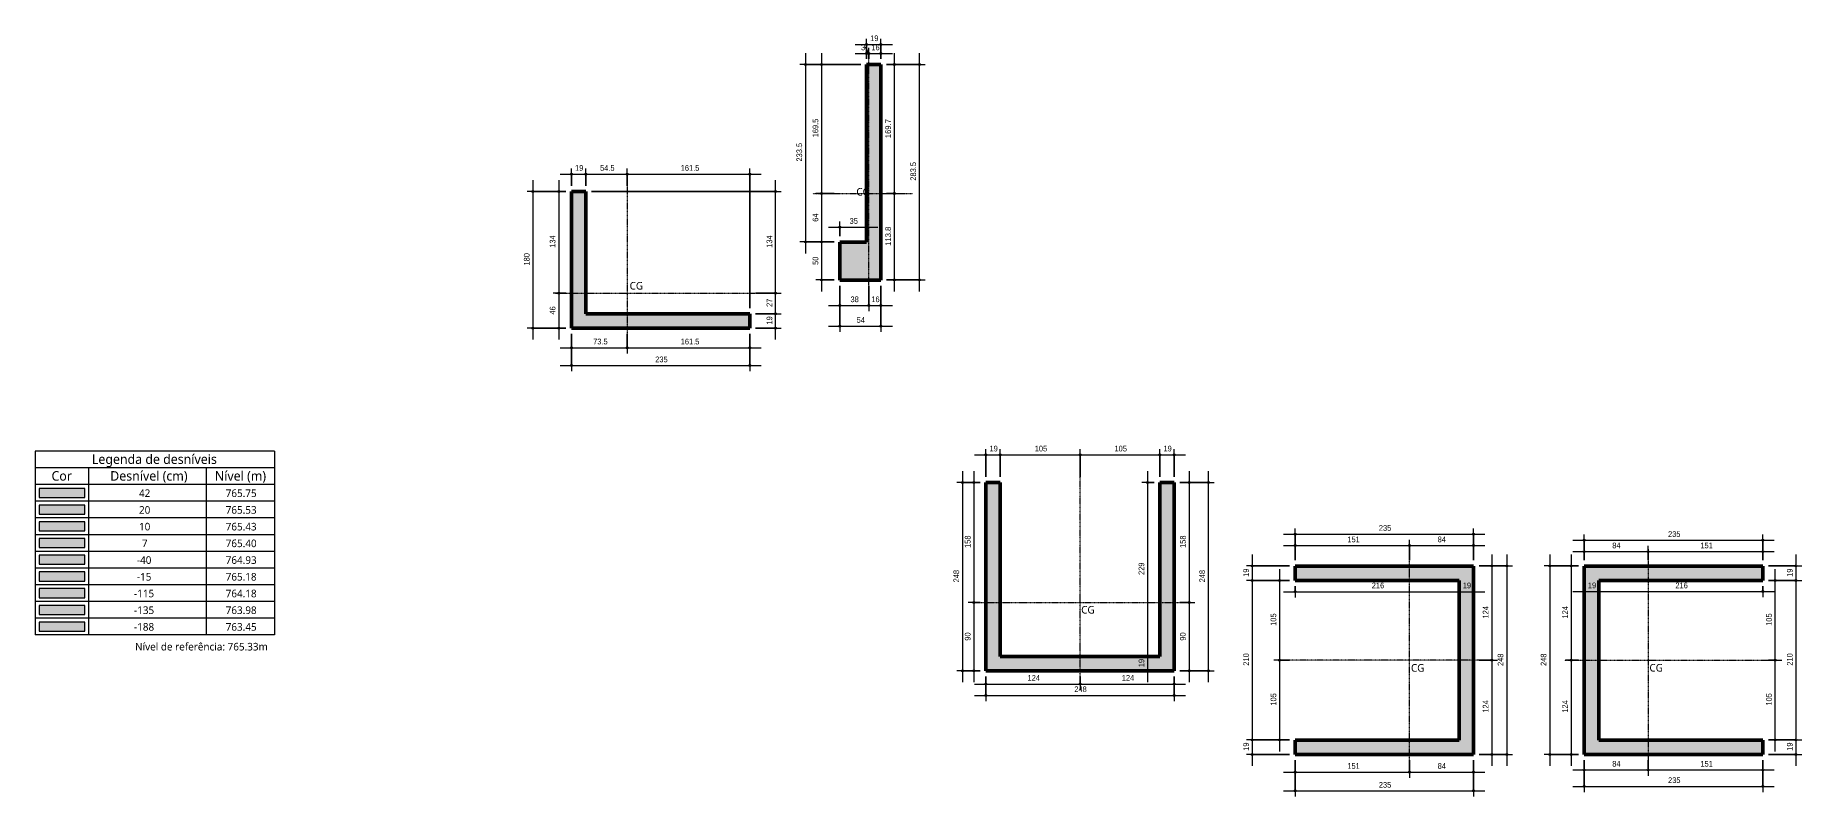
# Model space of a CAD drawing. Header units: centimetres. Extents: x -2136 to 34701, y -1430 to 84208.
# Drawn here: x 25120 to 27445, y -290 to 712 of the extents above.
import ezdxf

# ---------------------------------------------------------------- set-up
doc = ezdxf.new("R2010")
doc.units = ezdxf.units.CM
doc.linetypes.add('Hidden 1_5', pattern=[0.22, 0.15, -0.07])
for name, color, linetype, lineweight in [('A-ANNO-DIMS', 7, 'Continuous', 9), ('A-ANNO-DIMS-50', 7, 'Continuous', 9), ('A-DETL', 7, 'Continuous', 18), ('A-DETL-GENF', 7, 'Continuous', 18), ('A-DETL-IDEN', 7, 'Continuous', 9), ('A-DETL-THIN', 7, 'Continuous', 18), ('G-ANNO-TEXT', 7, 'Continuous', 9), ('S-COLS', 7, 'Continuous', 18)]:
    doc.layers.add(name, color=color, linetype=linetype, lineweight=lineweight)
doc.styles.add('Fira Sans_2', font='FiraSans-Regular.ttf', dxfattribs={"width": 0.9, "height": 7.5})
doc.styles.add('Fira Sans_3', font='FiraSans-Regular.ttf', dxfattribs={"height": 7.5})
doc.styles.add('Gadugi_1', font='gadugi.ttf', dxfattribs={"height": 10})
doc.styles.add('Gadugi_4', font='gadugi.ttf', dxfattribs={"height": 12.5})
doc.dimstyles.new('PED_R80_1_5mm_ACIMA_As_ESQ__DEC_R00', dxfattribs={"dimscale": 30.48, "dimtxt": 10.229846, "dimasz": 0.328084, "dimexe": 0.246063, "dimexo": 0.246063, "dimgap": 0.049213, "dimtad": 1, "dimdec": 1, "dimrnd": 0.1, "dimdsep": 46, "dimtxsty": 'Fira Sans_3', "dimblk1": 'DOTSMALL', "dimblk2": 'DOTSMALL', "dimsah": 1, "dimcen": 0.09, "dimdle": 0.492126, "dimazin": 0, "dimtfac": 1, "dimtdec": 4, "dimtix": 1, "dimtmove": 0, "dimatfit": 3, "dimfxl": 1, "dimtvp": 1, "dimtolj": 1, "dimtzin": 0, "dimarcsym": 2})
doc.dimstyles.new('PED_R80_1_5mm_ACIMA_As_ESQ__R00_1', dxfattribs={"dimscale": 30.48, "dimtxt": 10.229846, "dimasz": 0.328084, "dimexe": 0.246063, "dimexo": 0.246063, "dimgap": 0.049213, "dimtad": 1, "dimdec": 1, "dimrnd": 0.5, "dimdsep": 46, "dimtxsty": 'Fira Sans_2', "dimblk1": 'DOTSMALL', "dimblk2": 'DOTSMALL', "dimsah": 1, "dimcen": 0.09, "dimdle": 0.492126, "dimazin": 0, "dimtfac": 1, "dimtdec": 4, "dimtix": 1, "dimtmove": 1, "dimatfit": 3, "dimfxl": 1, "dimtvp": 1, "dimtolj": 1, "dimtzin": 0, "dimarcsym": 2})
doc.dimstyles.new('PED_R80_1_5mm_ACIMA_As_ESQ__R00_4', dxfattribs={"dimscale": 30.48, "dimtxt": 10.229846, "dimasz": 0.328084, "dimexe": 0.246063, "dimexo": 0.246063, "dimgap": 0.049213, "dimtad": 1, "dimdec": 1, "dimrnd": 0.5, "dimdsep": 46, "dimtxsty": 'Fira Sans_2', "dimblk1": 'DOTSMALL', "dimblk2": 'DOTSMALL', "dimsah": 1, "dimcen": 0.09, "dimdle": 0.492126, "dimazin": 0, "dimtfac": 1, "dimtdec": 4, "dimtix": 1, "dimtmove": 0, "dimatfit": 3, "dimfxl": 1, "dimtvp": 1, "dimtolj": 1, "dimtzin": 0, "dimarcsym": 2})

msp = doc.modelspace()

# ---------------------------------------------------------------- texts
at = {"layer": 'A-DETL-IDEN', "char_height": 10, "attachment_point": 1, "style": 'Gadugi_1'}
for s, insert, width in [('42', (25256.11, 114.61), 18.4388), ('765.75', (25370.21, 114.61), 49.7046), ('20', (25256.11, 92.61), 18.4388), ('10', (25256.11, 70.61), 18.4388), ('765.53', (25370.21, 92.61), 49.7046), ('765.43', (25370.21, 70.61), 49.7046), ('7', (25259.91, 48.61), 9.2194), ('765.40', (25370.21, 48.61), 49.7046), ('-40', (25253.31, 26.61), 25.2532), ('764.93', (25370.21, 26.61), 49.7046), ('-15', (25253.31, 4.61), 25.2532), ('765.18', (25370.21, 4.61), 49.7046), ('-115', (25249.51, -17.39), 34.4726), ('764.18', (25370.21, -17.39), 49.7046), ('-135', (25249.51, -39.39), 34.4726), ('763.98', (25370.21, -39.39), 49.7046), ('-188', (25249.51, -61.39), 34.4726), ('763.45', (25370.21, -61.39), 49.7046)]:
    msp.add_mtext(s, dxfattribs=dict(at, insert=insert, width=width))
at = {"layer": 'G-ANNO-TEXT', "attachment_point": 1}
for s, insert, char_height, width, style in [('CG', (26200.32, 511.35), 10, 22.8481, 'Gadugi_1'), ('CG', (25901.93, 387.7), 10, 22.8481, 'Gadugi_1'), ('Legenda de desníveis', (25194.1, 160.63), 12.5, 200.8227, 'Gadugi_4'), ('Desnível (cm)', (25218.2, 138.63), 12.5, 125.4641, 'Gadugi_4'), ('Nível (m)', (25355.9, 138.63), 12.5, 84.9789, 'Gadugi_4'), ('Cor', (25140.9, 138.63), 12.5, 32.8692, 'Gadugi_4'), ('CG', (26496.35, -38.83), 10, 22.8481, 'Gadugi_1'), ('Nível de referência: 765.33m', (25250.91, -87.4), 10, 213.6497, 'Gadugi_1'), ('CG', (26930.45, -115.33), 10, 22.8481, 'Gadugi_1'), ('CG', (27244.39, -115.17), 10, 22.8481, 'Gadugi_1')]:
    msp.add_mtext(s, dxfattribs=dict(at, insert=insert, char_height=char_height, width=width, style=style))

# ---------------------------------------------------------------- blocks, each defined once
blk = doc.blocks.new('DIMBLOCK719-DT001 K - DETALHE P3')
at = {"layer": 'A-ANNO-DIMS-50', "true_color": 0x000032}
h = blk.add_hatch(color=178, dxfattribs=at)
edge = h.paths.add_edge_path(flags=0)
edge.add_arc((25774.6, 506.8), 1.25, 0, 360)
h = blk.add_hatch(color=178, dxfattribs=at)
edge = h.paths.add_edge_path(flags=0)
edge.add_arc((25774.6, 326.8), 1.25, 0, 360)
at = {"layer": 'A-ANNO-DIMS-50', "color": 178, "true_color": 0x000032}
for p, q in [((25774.6, 521.8), (25774.6, 311.8)), ((25817.8, 506.8), (25767.1, 506.8)), ((25774.6, 506.8), (25817.8, 506.8)), ((25817.8, 326.8), (25767.1, 326.8)), ((25774.6, 326.8), (25817.8, 326.8))]:
    blk.add_line(p, q, dxfattribs=at)
for centre in [(25774.6, 506.8), (25774.6, 326.8)]:
    blk.add_circle(centre, 1.25, dxfattribs=at)
at = {"layer": 'A-ANNO-DIMS-50', "color": 0, "insert": (25762.7, 409.3), "char_height": 7.5, "width": 17.784, "attachment_point": 1, "rotation": 90, "line_spacing_factor": 1.049215, "style": 'Fira Sans_2'}
blk.add_mtext('180', dxfattribs=at)
blk = doc.blocks.new('_DotSmall')
at = {"color": 0, "linetype": 'ByBlock', "const_width": 0.5}
blk.add_lwpolyline([(-0.0625, 0, 1), (0.0625, 0, 1)], format="xyb", close=True, dxfattribs=at)
blk = doc.blocks.new('DIMBLOCK720-DT001 K - DETALHE P3')
at = {"layer": 'A-ANNO-DIMS-50', "true_color": 0x000032}
h = blk.add_hatch(color=178, dxfattribs=at)
edge = h.paths.add_edge_path(flags=0)
edge.add_arc((25808.7, 506.8), 1.25, 0, 360)
h = blk.add_hatch(color=178, dxfattribs=at)
edge = h.paths.add_edge_path(flags=0)
edge.add_arc((25808.7, 372.8), 1.25, 0, 360)
at = {"layer": 'A-ANNO-DIMS-50', "color": 178, "true_color": 0x000032}
for p, q in [((25808.7, 521.8), (25808.7, 372.8)), ((25817.8, 506.8), (25801.2, 506.8)), ((25808.7, 506.8), (25817.8, 506.8)), ((25817.8, 372.8), (25801.2, 372.8)), ((25808.7, 372.8), (25817.8, 372.8))]:
    blk.add_line(p, q, dxfattribs=at)
for centre in [(25808.7, 506.8), (25808.7, 372.8)]:
    blk.add_circle(centre, 1.25, dxfattribs=at)
at = {"layer": 'A-ANNO-DIMS-50', "color": 0, "insert": (25796.8, 432.7), "char_height": 7.5, "width": 16.997, "attachment_point": 1, "rotation": 90, "line_spacing_factor": 1.049215, "style": 'Fira Sans_2'}
blk.add_mtext('134', dxfattribs=at)
blk = doc.blocks.new('DIMBLOCK721-DT001 K - DETALHE P3')
at = {"layer": 'A-ANNO-DIMS-50', "true_color": 0x000032}
h = blk.add_hatch(color=178, dxfattribs=at)
edge = h.paths.add_edge_path(flags=0)
edge.add_arc((25808.7, 372.8), 1.25, 0, 360)
h = blk.add_hatch(color=178, dxfattribs=at)
edge = h.paths.add_edge_path(flags=0)
edge.add_arc((25808.7, 326.8), 1.25, 0, 360)
at = {"layer": 'A-ANNO-DIMS-50', "color": 178, "true_color": 0x000032}
for p, q in [((25817.8, 372.8), (25801.2, 372.8)), ((25808.7, 372.8), (25808.7, 311.8)), ((25808.7, 372.8), (25817.8, 372.8)), ((25817.8, 326.8), (25801.2, 326.8)), ((25808.7, 326.8), (25817.8, 326.8))]:
    blk.add_line(p, q, dxfattribs=at)
for centre in [(25808.7, 372.8), (25808.7, 326.8)]:
    blk.add_circle(centre, 1.25, dxfattribs=at)
at = {"layer": 'A-ANNO-DIMS-50', "color": 0, "insert": (25796.8, 344.7), "char_height": 7.5, "width": 12.276, "attachment_point": 1, "rotation": 90, "line_spacing_factor": 1.049215, "style": 'Fira Sans_2'}
blk.add_mtext('46', dxfattribs=at)
blk = doc.blocks.new('DIMBLOCK722-DT001 K - DETALHE P3')
at = {"layer": 'A-ANNO-DIMS-50', "true_color": 0x000032}
h = blk.add_hatch(color=178, dxfattribs=at)
edge = h.paths.add_edge_path(flags=0)
edge.add_arc((25825.3, 277.6), 1.25, 0, 360)
h = blk.add_hatch(color=178, dxfattribs=at)
edge = h.paths.add_edge_path(flags=0)
edge.add_arc((26060.3, 277.6), 1.25, 0, 360)
at = {"layer": 'A-ANNO-DIMS-50', "color": 178, "true_color": 0x000032}
for p, q in [((25825.3, 319.3), (25825.3, 270.1)), ((25825.3, 277.6), (25825.3, 319.3)), ((26060.3, 319.3), (26060.3, 270.1)), ((26060.3, 277.6), (26060.3, 319.3)), ((25810.3, 277.6), (26075.3, 277.6))]:
    blk.add_line(p, q, dxfattribs=at)
for centre in [(25825.3, 277.6), (26060.3, 277.6)]:
    blk.add_circle(centre, 1.25, dxfattribs=at)
at = {"layer": 'A-ANNO-DIMS-50', "color": 0, "insert": (25935.6, 289.5), "char_height": 7.5, "width": 17.312, "attachment_point": 1, "line_spacing_factor": 1.049215, "style": 'Fira Sans_2'}
blk.add_mtext('235', dxfattribs=at)
blk = doc.blocks.new('DIMBLOCK723-DT001 K - DETALHE P3')
at = {"layer": 'A-ANNO-DIMS-50', "true_color": 0x000032}
h = blk.add_hatch(color=178, dxfattribs=at)
edge = h.paths.add_edge_path(flags=0)
edge.add_arc((25825.3, 301.1), 1.25, 0, 360)
h = blk.add_hatch(color=178, dxfattribs=at)
edge = h.paths.add_edge_path(flags=0)
edge.add_arc((25898.9, 301.1), 1.25, 0, 360)
at = {"layer": 'A-ANNO-DIMS-50', "color": 178, "true_color": 0x000032}
for p, q in [((25825.3, 319.3), (25825.3, 293.6)), ((25825.3, 301.1), (25825.3, 319.3)), ((25898.9, 319.3), (25898.9, 293.6)), ((25898.9, 301.1), (25898.9, 319.3)), ((25810.3, 301.1), (25898.9, 301.1))]:
    blk.add_line(p, q, dxfattribs=at)
for centre in [(25825.3, 301.1), (25898.9, 301.1)]:
    blk.add_circle(centre, 1.25, dxfattribs=at)
at = {"layer": 'A-ANNO-DIMS-50', "color": 0, "insert": (25853.9, 313), "char_height": 7.5, "width": 19.673, "attachment_point": 1, "line_spacing_factor": 1.049215, "style": 'Fira Sans_2'}
blk.add_mtext('73.5', dxfattribs=at)
blk = doc.blocks.new('DIMBLOCK724-DT001 K - DETALHE P3')
at = {"layer": 'A-ANNO-DIMS-50', "true_color": 0x000032}
h = blk.add_hatch(color=178, dxfattribs=at)
edge = h.paths.add_edge_path(flags=0)
edge.add_arc((25898.9, 301.1), 1.25, 0, 360)
h = blk.add_hatch(color=178, dxfattribs=at)
edge = h.paths.add_edge_path(flags=0)
edge.add_arc((26060.3, 301.1), 1.25, 0, 360)
at = {"layer": 'A-ANNO-DIMS-50', "color": 178, "true_color": 0x000032}
for p, q in [((25898.9, 319.3), (25898.9, 293.6)), ((25898.9, 301.1), (25898.9, 319.3)), ((26060.3, 319.3), (26060.3, 293.6)), ((26060.3, 301.1), (26060.3, 319.3)), ((25898.9, 301.1), (26075.3, 301.1))]:
    blk.add_line(p, q, dxfattribs=at)
for centre in [(25898.9, 301.1), (26060.3, 301.1)]:
    blk.add_circle(centre, 1.25, dxfattribs=at)
at = {"layer": 'A-ANNO-DIMS-50', "color": 0, "insert": (25969.2, 313), "char_height": 7.5, "width": 24.866, "attachment_point": 1, "line_spacing_factor": 1.049215, "style": 'Fira Sans_2'}
blk.add_mtext('161.5', dxfattribs=at)
blk = doc.blocks.new('DIMBLOCK725-DT001 K - DETALHE P3')
at = {"layer": 'A-ANNO-DIMS-50', "true_color": 0x000032}
h = blk.add_hatch(color=178, dxfattribs=at)
edge = h.paths.add_edge_path(flags=0)
edge.add_arc((25825.3, 529.6), 1.25, 0, 360)
h = blk.add_hatch(color=178, dxfattribs=at)
edge = h.paths.add_edge_path(flags=0)
edge.add_arc((25844.3, 529.6), 1.25, 0, 360)
at = {"layer": 'A-ANNO-DIMS-50', "color": 178, "true_color": 0x000032}
for p, q in [((25825.3, 514.3), (25825.3, 537.1)), ((25844.3, 514.3), (25844.3, 537.1)), ((25810.3, 529.6), (25844.3, 529.6)), ((25825.3, 529.6), (25825.3, 514.3)), ((25844.3, 529.6), (25844.3, 514.3))]:
    blk.add_line(p, q, dxfattribs=at)
for centre in [(25825.3, 529.6), (25844.3, 529.6)]:
    blk.add_circle(centre, 1.25, dxfattribs=at)
at = {"layer": 'A-ANNO-DIMS-50', "color": 0, "insert": (25830.1, 541.5), "char_height": 7.5, "width": 11.174, "attachment_point": 1, "line_spacing_factor": 1.049215, "style": 'Fira Sans_2'}
blk.add_mtext('19', dxfattribs=at)
blk = doc.blocks.new('DIMBLOCK726-DT001 K - DETALHE P3')
at = {"layer": 'A-ANNO-DIMS-50', "true_color": 0x000032}
h = blk.add_hatch(color=178, dxfattribs=at)
edge = h.paths.add_edge_path(flags=0)
edge.add_arc((25844.3, 529.6), 1.25, 0, 360)
h = blk.add_hatch(color=178, dxfattribs=at)
edge = h.paths.add_edge_path(flags=0)
edge.add_arc((25898.9, 529.6), 1.25, 0, 360)
at = {"layer": 'A-ANNO-DIMS-50', "color": 178, "true_color": 0x000032}
for p, q in [((25844.3, 514.3), (25844.3, 537.1)), ((25898.9, 514.3), (25898.9, 537.1)), ((25844.3, 529.6), (25898.9, 529.6)), ((25844.3, 529.6), (25844.3, 514.3)), ((25898.9, 529.6), (25898.9, 514.3))]:
    blk.add_line(p, q, dxfattribs=at)
for centre in [(25844.3, 529.6), (25898.9, 529.6)]:
    blk.add_circle(centre, 1.25, dxfattribs=at)
at = {"layer": 'A-ANNO-DIMS-50', "color": 0, "insert": (25863, 541.5), "char_height": 7.5, "width": 20.617, "attachment_point": 1, "line_spacing_factor": 1.049215, "style": 'Fira Sans_2'}
blk.add_mtext('54.5', dxfattribs=at)
blk = doc.blocks.new('DIMBLOCK727-DT001 K - DETALHE P3')
at = {"layer": 'A-ANNO-DIMS-50', "true_color": 0x000032}
h = blk.add_hatch(color=178, dxfattribs=at)
edge = h.paths.add_edge_path(flags=0)
edge.add_arc((25898.9, 529.6), 1.25, 0, 360)
h = blk.add_hatch(color=178, dxfattribs=at)
edge = h.paths.add_edge_path(flags=0)
edge.add_arc((26060.3, 529.6), 1.25, 0, 360)
at = {"layer": 'A-ANNO-DIMS-50', "color": 178, "true_color": 0x000032}
for p, q in [((25898.9, 514.3), (25898.9, 537.1)), ((26060.3, 353.3), (26060.3, 537.1)), ((25898.9, 529.6), (26075.3, 529.6)), ((25898.9, 529.6), (25898.9, 514.3)), ((26060.3, 529.6), (26060.3, 353.3))]:
    blk.add_line(p, q, dxfattribs=at)
for centre in [(25898.9, 529.6), (26060.3, 529.6)]:
    blk.add_circle(centre, 1.25, dxfattribs=at)
at = {"layer": 'A-ANNO-DIMS-50', "color": 0, "insert": (25969.2, 541.5), "char_height": 7.5, "width": 24.866, "attachment_point": 1, "line_spacing_factor": 1.049215, "style": 'Fira Sans_2'}
blk.add_mtext('161.5', dxfattribs=at)
blk = doc.blocks.new('DIMBLOCK728-DT001 K - DETALHE P3')
at = {"layer": 'A-ANNO-DIMS-50', "true_color": 0x000032}
h = blk.add_hatch(color=178, dxfattribs=at)
edge = h.paths.add_edge_path(flags=0)
edge.add_arc((26094.1, 345.8), 1.25, 0, 360)
h = blk.add_hatch(color=178, dxfattribs=at)
edge = h.paths.add_edge_path(flags=0)
edge.add_arc((26094.1, 326.8), 1.25, 0, 360)
at = {"layer": 'A-ANNO-DIMS-50', "color": 178, "true_color": 0x000032}
for p, q in [((26067.8, 345.8), (26101.6, 345.8)), ((26094.1, 345.8), (26067.8, 345.8)), ((26067.8, 326.8), (26101.6, 326.8)), ((26094.1, 326.8), (26067.8, 326.8)), ((26094.1, 311.8), (26094.1, 345.8))]:
    blk.add_line(p, q, dxfattribs=at)
for centre in [(26094.1, 345.8), (26094.1, 326.8)]:
    blk.add_circle(centre, 1.25, dxfattribs=at)
at = {"layer": 'A-ANNO-DIMS-50', "color": 0, "insert": (26082.2, 331.6), "char_height": 7.5, "width": 11.174, "attachment_point": 1, "rotation": 90, "line_spacing_factor": 1.049215, "style": 'Fira Sans_2'}
blk.add_mtext('19', dxfattribs=at)
blk = doc.blocks.new('DIMBLOCK729-DT001 K - DETALHE P3')
at = {"layer": 'A-ANNO-DIMS-50', "true_color": 0x000032}
h = blk.add_hatch(color=178, dxfattribs=at)
edge = h.paths.add_edge_path(flags=0)
edge.add_arc((26094.1, 372.8), 1.25, 0, 360)
h = blk.add_hatch(color=178, dxfattribs=at)
edge = h.paths.add_edge_path(flags=0)
edge.add_arc((26094.1, 345.8), 1.25, 0, 360)
at = {"layer": 'A-ANNO-DIMS-50', "color": 178, "true_color": 0x000032}
for p, q in [((26067.8, 372.8), (26101.6, 372.8)), ((26094.1, 372.8), (26067.8, 372.8)), ((26094.1, 345.8), (26094.1, 372.8)), ((26067.8, 345.8), (26101.6, 345.8)), ((26094.1, 345.8), (26067.8, 345.8))]:
    blk.add_line(p, q, dxfattribs=at)
for centre in [(26094.1, 372.8), (26094.1, 345.8)]:
    blk.add_circle(centre, 1.25, dxfattribs=at)
at = {"layer": 'A-ANNO-DIMS-50', "color": 0, "insert": (26082.2, 354.8), "char_height": 7.5, "width": 10.859, "attachment_point": 1, "rotation": 90, "line_spacing_factor": 1.049215, "style": 'Fira Sans_2'}
blk.add_mtext('27', dxfattribs=at)
blk = doc.blocks.new('DIMBLOCK730-DT001 K - DETALHE P3')
at = {"layer": 'A-ANNO-DIMS-50', "true_color": 0x000032}
h = blk.add_hatch(color=178, dxfattribs=at)
edge = h.paths.add_edge_path(flags=0)
edge.add_arc((26094.1, 506.8), 1.25, 0, 360)
h = blk.add_hatch(color=178, dxfattribs=at)
edge = h.paths.add_edge_path(flags=0)
edge.add_arc((26094.1, 372.8), 1.25, 0, 360)
at = {"layer": 'A-ANNO-DIMS-50', "color": 178, "true_color": 0x000032}
for p, q in [((26094.1, 372.8), (26094.1, 521.8)), ((25851.8, 506.8), (26101.6, 506.8)), ((26094.1, 506.8), (25851.8, 506.8)), ((26067.8, 372.8), (26101.6, 372.8)), ((26094.1, 372.8), (26067.8, 372.8))]:
    blk.add_line(p, q, dxfattribs=at)
for centre in [(26094.1, 506.8), (26094.1, 372.8)]:
    blk.add_circle(centre, 1.25, dxfattribs=at)
at = {"layer": 'A-ANNO-DIMS-50', "color": 0, "insert": (26082.2, 432.7), "char_height": 7.5, "width": 16.997, "attachment_point": 1, "rotation": 90, "line_spacing_factor": 1.049215, "style": 'Fira Sans_2'}
blk.add_mtext('134', dxfattribs=at)
blk = doc.blocks.new('DIMBLOCK731-DT002 K - DETALHE P4')
at = {"layer": 'A-ANNO-DIMS-50', "true_color": 0x000032}
h = blk.add_hatch(color=178, dxfattribs=at)
edge = h.paths.add_edge_path(flags=0)
edge.add_arc((26178.8, 329.5), 1.25, 0, 360)
h = blk.add_hatch(color=178, dxfattribs=at)
edge = h.paths.add_edge_path(flags=0)
edge.add_arc((26232.8, 329.5), 1.25, 0, 360)
at = {"layer": 'A-ANNO-DIMS-50', "color": 178, "true_color": 0x000032}
for p, q in [((26178.8, 382.8), (26178.8, 322)), ((26178.8, 329.5), (26178.8, 382.8)), ((26232.8, 382.8), (26232.8, 322)), ((26232.8, 329.5), (26232.8, 382.8)), ((26163.8, 329.5), (26247.8, 329.5))]:
    blk.add_line(p, q, dxfattribs=at)
for centre in [(26178.8, 329.5), (26232.8, 329.5)]:
    blk.add_circle(centre, 1.25, dxfattribs=at)
at = {"layer": 'A-ANNO-DIMS-50', "color": 0, "insert": (26200.8, 341.4), "char_height": 7.5, "width": 11.961, "attachment_point": 1, "line_spacing_factor": 1.049215, "style": 'Fira Sans_2'}
blk.add_mtext('54', dxfattribs=at)
blk = doc.blocks.new('DIMBLOCK732-DT002 K - DETALHE P4')
at = {"layer": 'A-ANNO-DIMS-50', "true_color": 0x000032}
h = blk.add_hatch(color=178, dxfattribs=at)
edge = h.paths.add_edge_path(flags=0)
edge.add_arc((26178.8, 356.8), 1.25, 0, 360)
h = blk.add_hatch(color=178, dxfattribs=at)
edge = h.paths.add_edge_path(flags=0)
edge.add_arc((26216.7, 356.8), 1.25, 0, 360)
at = {"layer": 'A-ANNO-DIMS-50', "color": 178, "true_color": 0x000032}
for p, q in [((26178.8, 382.8), (26178.8, 349.3)), ((26178.8, 356.8), (26178.8, 382.8)), ((26216.7, 382.8), (26216.7, 349.3)), ((26216.7, 356.8), (26216.7, 382.8)), ((26163.8, 356.8), (26216.7, 356.8))]:
    blk.add_line(p, q, dxfattribs=at)
for centre in [(26178.8, 356.8), (26216.7, 356.8)]:
    blk.add_circle(centre, 1.25, dxfattribs=at)
at = {"layer": 'A-ANNO-DIMS-50', "color": 0, "insert": (26192.7, 368.6), "char_height": 7.5, "width": 12.118, "attachment_point": 1, "line_spacing_factor": 1.049215, "style": 'Fira Sans_2'}
blk.add_mtext('38', dxfattribs=at)
blk = doc.blocks.new('DIMBLOCK733-DT002 K - DETALHE P4')
at = {"layer": 'A-ANNO-DIMS-50', "true_color": 0x000032}
h = blk.add_hatch(color=178, dxfattribs=at)
edge = h.paths.add_edge_path(flags=0)
edge.add_arc((26216.7, 356.8), 1.25, 0, 360)
h = blk.add_hatch(color=178, dxfattribs=at)
edge = h.paths.add_edge_path(flags=0)
edge.add_arc((26232.8, 356.8), 1.25, 0, 360)
at = {"layer": 'A-ANNO-DIMS-50', "color": 178, "true_color": 0x000032}
for p, q in [((26216.7, 382.8), (26216.7, 349.3)), ((26216.7, 356.8), (26216.7, 382.8)), ((26232.8, 382.8), (26232.8, 349.3)), ((26232.8, 356.8), (26232.8, 382.8)), ((26216.7, 356.8), (26247.8, 356.8))]:
    blk.add_line(p, q, dxfattribs=at)
for centre in [(26216.7, 356.8), (26232.8, 356.8)]:
    blk.add_circle(centre, 1.25, dxfattribs=at)
at = {"layer": 'A-ANNO-DIMS-50', "color": 0, "insert": (26220.1, 368.6), "char_height": 7.5, "width": 11.174, "attachment_point": 1, "line_spacing_factor": 1.049215, "style": 'Fira Sans_2'}
blk.add_mtext('16', dxfattribs=at)
blk = doc.blocks.new('DIMBLOCK734-DT002 K - DETALHE P4')
at = {"layer": 'A-ANNO-DIMS-50', "true_color": 0x000032}
h = blk.add_hatch(color=178, dxfattribs=at)
edge = h.paths.add_edge_path(flags=0)
edge.add_arc((26283.4, 673.8), 1.25, 0, 360)
h = blk.add_hatch(color=178, dxfattribs=at)
edge = h.paths.add_edge_path(flags=0)
edge.add_arc((26283.4, 390.3), 1.25, 0, 360)
at = {"layer": 'A-ANNO-DIMS-50', "color": 178, "true_color": 0x000032}
for p, q in [((26283.4, 375.3), (26283.4, 688.8)), ((26240.3, 673.8), (26290.9, 673.8)), ((26283.4, 673.8), (26240.3, 673.8)), ((26240.3, 390.3), (26290.9, 390.3)), ((26283.4, 390.3), (26240.3, 390.3))]:
    blk.add_line(p, q, dxfattribs=at)
for centre in [(26283.4, 673.8), (26283.4, 390.3)]:
    blk.add_circle(centre, 1.25, dxfattribs=at)
at = {"layer": 'A-ANNO-DIMS-50', "color": 0, "insert": (26271.5, 521), "char_height": 7.5, "width": 26.44, "attachment_point": 1, "rotation": 90, "line_spacing_factor": 1.049215, "style": 'Fira Sans_2'}
blk.add_mtext('283.5', dxfattribs=at)
blk = doc.blocks.new('DIMBLOCK735-DT002 K - DETALHE P4')
at = {"layer": 'A-ANNO-DIMS-50'}
h = blk.add_hatch(color=256, dxfattribs=at)
edge = h.paths.add_edge_path(flags=0)
edge.add_arc((26250.4, 504.1), 1.25, 0, 360)
h = blk.add_hatch(color=256, dxfattribs=at)
edge = h.paths.add_edge_path(flags=0)
edge.add_arc((26250.4, 390.3), 1.25, 0, 360)
for p, q in [((26240.3, 504.1), (26257.9, 504.1)), ((26250.4, 504.1), (26240.3, 504.1)), ((26250.4, 375.3), (26250.4, 504.1)), ((26240.3, 390.3), (26257.9, 390.3)), ((26250.4, 390.3), (26240.3, 390.3))]:
    blk.add_line(p, q, dxfattribs=at)
for centre in [(26250.4, 504.1), (26250.4, 390.3)]:
    blk.add_circle(centre, 1.25, dxfattribs=at)
at = {"layer": 'A-ANNO-DIMS-50', "color": 0, "insert": (26238.5, 435.3), "char_height": 7.5, "width": 28.329, "attachment_point": 1, "rotation": 90, "line_spacing_factor": 1.049215, "style": 'Fira Sans_3'}
blk.add_mtext('113.8', dxfattribs=at)
blk = doc.blocks.new('DIMBLOCK736-DT002 K - DETALHE P4')
at = {"layer": 'A-ANNO-DIMS-50'}
h = blk.add_hatch(color=256, dxfattribs=at)
edge = h.paths.add_edge_path(flags=0)
edge.add_arc((26250.4, 673.8), 1.25, 0, 360)
h = blk.add_hatch(color=256, dxfattribs=at)
edge = h.paths.add_edge_path(flags=0)
edge.add_arc((26250.4, 504.1), 1.25, 0, 360)
for p, q in [((26250.4, 504.1), (26250.4, 688.8)), ((26240.3, 673.8), (26257.9, 673.8)), ((26250.4, 673.8), (26240.3, 673.8)), ((26240.3, 504.1), (26257.9, 504.1)), ((26250.4, 504.1), (26240.3, 504.1))]:
    blk.add_line(p, q, dxfattribs=at)
for centre in [(26250.4, 673.8), (26250.4, 504.1)]:
    blk.add_circle(centre, 1.25, dxfattribs=at)
at = {"layer": 'A-ANNO-DIMS-50', "color": 0, "insert": (26238.5, 577), "char_height": 7.5, "width": 28.486, "attachment_point": 1, "rotation": 90, "line_spacing_factor": 1.049215, "style": 'Fira Sans_3'}
blk.add_mtext('169.7', dxfattribs=at)
blk = doc.blocks.new('DIMBLOCK737-DT002 K - DETALHE P4')
at = {"layer": 'A-ANNO-DIMS-50', "true_color": 0x000032}
h = blk.add_hatch(color=178, dxfattribs=at)
edge = h.paths.add_edge_path(flags=0)
edge.add_arc((26154.7, 673.8), 1.25, 0, 360)
h = blk.add_hatch(color=178, dxfattribs=at)
edge = h.paths.add_edge_path(flags=0)
edge.add_arc((26154.7, 504.1), 1.25, 0, 360)
at = {"layer": 'A-ANNO-DIMS-50', "color": 178, "true_color": 0x000032}
for p, q in [((26154.7, 688.8), (26154.7, 504.1)), ((26206.3, 673.8), (26147.2, 673.8)), ((26154.7, 673.8), (26206.3, 673.8)), ((26171.3, 504.1), (26147.2, 504.1)), ((26154.7, 504.1), (26171.3, 504.1))]:
    blk.add_line(p, q, dxfattribs=at)
for centre in [(26154.7, 673.8), (26154.7, 504.1)]:
    blk.add_circle(centre, 1.25, dxfattribs=at)
at = {"layer": 'A-ANNO-DIMS-50', "color": 0, "insert": (26142.8, 578.1), "char_height": 7.5, "width": 25.968, "attachment_point": 1, "rotation": 90, "line_spacing_factor": 1.049215, "style": 'Fira Sans_2'}
blk.add_mtext('169.5', dxfattribs=at)
blk = doc.blocks.new('DIMBLOCK738-DT002 K - DETALHE P4')
at = {"layer": 'A-ANNO-DIMS-50', "true_color": 0x000032}
h = blk.add_hatch(color=178, dxfattribs=at)
edge = h.paths.add_edge_path(flags=0)
edge.add_arc((26154.7, 504.1), 1.25, 0, 360)
h = blk.add_hatch(color=178, dxfattribs=at)
edge = h.paths.add_edge_path(flags=0)
edge.add_arc((26154.7, 440.3), 1.25, 0, 360)
at = {"layer": 'A-ANNO-DIMS-50', "color": 178, "true_color": 0x000032}
for p, q in [((26171.3, 504.1), (26147.2, 504.1)), ((26154.7, 504.1), (26154.7, 440.3)), ((26154.7, 504.1), (26171.3, 504.1)), ((26171.3, 440.3), (26147.2, 440.3)), ((26154.7, 440.3), (26171.3, 440.3))]:
    blk.add_line(p, q, dxfattribs=at)
for centre in [(26154.7, 504.1), (26154.7, 440.3)]:
    blk.add_circle(centre, 1.25, dxfattribs=at)
at = {"layer": 'A-ANNO-DIMS-50', "color": 0, "insert": (26142.8, 467), "char_height": 7.5, "width": 12.276, "attachment_point": 1, "rotation": 90, "line_spacing_factor": 1.049215, "style": 'Fira Sans_2'}
blk.add_mtext('64', dxfattribs=at)
blk = doc.blocks.new('DIMBLOCK739-DT002 K - DETALHE P4')
at = {"layer": 'A-ANNO-DIMS-50', "true_color": 0x000032}
h = blk.add_hatch(color=178, dxfattribs=at)
edge = h.paths.add_edge_path(flags=0)
edge.add_arc((26154.7, 440.3), 1.25, 0, 360)
h = blk.add_hatch(color=178, dxfattribs=at)
edge = h.paths.add_edge_path(flags=0)
edge.add_arc((26154.7, 390.3), 1.25, 0, 360)
at = {"layer": 'A-ANNO-DIMS-50', "color": 178, "true_color": 0x000032}
for p, q in [((26171.3, 440.3), (26147.2, 440.3)), ((26154.7, 440.3), (26154.7, 375.3)), ((26154.7, 440.3), (26171.3, 440.3)), ((26171.3, 390.3), (26147.2, 390.3)), ((26154.7, 390.3), (26171.3, 390.3))]:
    blk.add_line(p, q, dxfattribs=at)
for centre in [(26154.7, 440.3), (26154.7, 390.3)]:
    blk.add_circle(centre, 1.25, dxfattribs=at)
at = {"layer": 'A-ANNO-DIMS-50', "color": 0, "insert": (26142.8, 410.1), "char_height": 7.5, "width": 12.276, "attachment_point": 1, "rotation": 90, "line_spacing_factor": 1.049215, "style": 'Fira Sans_2'}
blk.add_mtext('50', dxfattribs=at)
blk = doc.blocks.new('DIMBLOCK740-DT002 K - DETALHE P4')
at = {"layer": 'A-ANNO-DIMS-50', "true_color": 0x000032}
h = blk.add_hatch(color=178, dxfattribs=at)
edge = h.paths.add_edge_path(flags=0)
edge.add_arc((26213.8, 688.3), 1.25, 0, 360)
h = blk.add_hatch(color=178, dxfattribs=at)
edge = h.paths.add_edge_path(flags=0)
edge.add_arc((26216.7, 688.3), 1.25, 0, 360)
at = {"layer": 'A-ANNO-DIMS-50', "color": 178, "true_color": 0x000032}
for p, q in [((26198.8, 688.3), (26216.7, 688.3)), ((26213.8, 681.3), (26213.8, 695.8)), ((26213.8, 688.3), (26213.8, 681.3)), ((26216.7, 681.3), (26216.7, 695.8)), ((26216.7, 688.3), (26216.7, 681.3))]:
    blk.add_line(p, q, dxfattribs=at)
for centre in [(26213.8, 688.3), (26216.7, 688.3)]:
    blk.add_circle(centre, 1.25, dxfattribs=at)
blk.add_ellipse((26211.5, 688.3), major_axis=(0, 8.06), ratio=0.468645, start_param=4.712389, end_param=6.283185, dxfattribs=at)
at = {"layer": 'A-ANNO-DIMS-50', "color": 0, "insert": (26206.6, 700.2), "char_height": 7.5, "width": 5.823, "attachment_point": 1, "line_spacing_factor": 1.049215, "style": 'Fira Sans_2'}
blk.add_mtext('3', dxfattribs=at)
blk = doc.blocks.new('DIMBLOCK741-DT002 K - DETALHE P4')
at = {"layer": 'A-ANNO-DIMS-50', "true_color": 0x000032}
h = blk.add_hatch(color=178, dxfattribs=at)
edge = h.paths.add_edge_path(flags=0)
edge.add_arc((26216.7, 688.3), 1.25, 0, 360)
h = blk.add_hatch(color=178, dxfattribs=at)
edge = h.paths.add_edge_path(flags=0)
edge.add_arc((26232.8, 688.3), 1.25, 0, 360)
at = {"layer": 'A-ANNO-DIMS-50', "color": 178, "true_color": 0x000032}
for p, q in [((26216.7, 681.3), (26216.7, 695.8)), ((26216.7, 688.3), (26247.8, 688.3)), ((26216.7, 688.3), (26216.7, 681.3)), ((26232.8, 681.3), (26232.8, 695.8)), ((26232.8, 688.3), (26232.8, 681.3))]:
    blk.add_line(p, q, dxfattribs=at)
for centre in [(26216.7, 688.3), (26232.8, 688.3)]:
    blk.add_circle(centre, 1.25, dxfattribs=at)
at = {"layer": 'A-ANNO-DIMS-50', "color": 0, "insert": (26220.1, 700.2), "char_height": 7.5, "width": 11.174, "attachment_point": 1, "line_spacing_factor": 1.049215, "style": 'Fira Sans_2'}
blk.add_mtext('16', dxfattribs=at)
blk = doc.blocks.new('DIMBLOCK742-DT002 K - DETALHE P4')
at = {"layer": 'A-ANNO-DIMS-50', "true_color": 0x000032}
h = blk.add_hatch(color=178, dxfattribs=at)
edge = h.paths.add_edge_path(flags=0)
edge.add_arc((26213.8, 700.3), 1.25, 0, 360)
h = blk.add_hatch(color=178, dxfattribs=at)
edge = h.paths.add_edge_path(flags=0)
edge.add_arc((26232.8, 700.3), 1.25, 0, 360)
at = {"layer": 'A-ANNO-DIMS-50', "color": 178, "true_color": 0x000032}
for p, q in [((26198.8, 700.3), (26247.8, 700.3)), ((26213.8, 681.3), (26213.8, 707.8)), ((26213.8, 700.3), (26213.8, 681.3)), ((26232.8, 681.3), (26232.8, 707.8)), ((26232.8, 700.3), (26232.8, 681.3))]:
    blk.add_line(p, q, dxfattribs=at)
for centre in [(26213.8, 700.3), (26232.8, 700.3)]:
    blk.add_circle(centre, 1.25, dxfattribs=at)
at = {"layer": 'A-ANNO-DIMS-50', "color": 0, "insert": (26218.6, 712.2), "char_height": 7.5, "width": 11.174, "attachment_point": 1, "line_spacing_factor": 1.049215, "style": 'Fira Sans_2'}
blk.add_mtext('19', dxfattribs=at)
blk = doc.blocks.new('DIMBLOCK743-DT002 K - DETALHE P4')
at = {"layer": 'A-ANNO-DIMS-50', "true_color": 0x000032}
h = blk.add_hatch(color=178, dxfattribs=at)
edge = h.paths.add_edge_path(flags=0)
edge.add_arc((26178.8, 459.8), 1.25, 0, 360)
h = blk.add_hatch(color=178, dxfattribs=at)
edge = h.paths.add_edge_path(flags=0)
edge.add_arc((26213.8, 459.8), 1.25, 0, 360)
at = {"layer": 'A-ANNO-DIMS-50', "color": 178, "true_color": 0x000032}
for p, q in [((26178.8, 447.8), (26178.8, 467.3)), ((26213.8, 454.1), (26213.8, 467.3)), ((26163.8, 459.8), (26228.8, 459.8)), ((26178.8, 459.8), (26178.8, 447.8)), ((26213.8, 459.8), (26213.8, 454.1))]:
    blk.add_line(p, q, dxfattribs=at)
for centre in [(26178.8, 459.8), (26213.8, 459.8)]:
    blk.add_circle(centre, 1.25, dxfattribs=at)
at = {"layer": 'A-ANNO-DIMS-50', "color": 0, "insert": (26191.5, 471.7), "char_height": 7.5, "width": 11.646, "attachment_point": 1, "line_spacing_factor": 1.049215, "style": 'Fira Sans_2'}
blk.add_mtext('35', dxfattribs=at)
blk = doc.blocks.new('DIMBLOCK744-DT002 K - DETALHE P4')
at = {"layer": 'A-ANNO-DIMS-50', "true_color": 0x000032}
h = blk.add_hatch(color=178, dxfattribs=at)
edge = h.paths.add_edge_path(flags=0)
edge.add_arc((26133.4, 673.8), 1.25, 0, 360)
h = blk.add_hatch(color=178, dxfattribs=at)
edge = h.paths.add_edge_path(flags=0)
edge.add_arc((26133.4, 440.3), 1.25, 0, 360)
at = {"layer": 'A-ANNO-DIMS-50', "color": 178, "true_color": 0x000032}
for p, q in [((26133.4, 688.8), (26133.4, 425.3)), ((26206.3, 673.8), (26125.9, 673.8)), ((26133.4, 673.8), (26206.3, 673.8)), ((26171.3, 440.3), (26125.9, 440.3)), ((26133.4, 440.3), (26171.3, 440.3))]:
    blk.add_line(p, q, dxfattribs=at)
for centre in [(26133.4, 673.8), (26133.4, 440.3)]:
    blk.add_circle(centre, 1.25, dxfattribs=at)
at = {"layer": 'A-ANNO-DIMS-50', "color": 0, "insert": (26121.5, 546.2), "char_height": 7.5, "width": 25.968, "attachment_point": 1, "rotation": 90, "line_spacing_factor": 1.049215, "style": 'Fira Sans_2'}
blk.add_mtext('233.5', dxfattribs=at)
blk = doc.blocks.new('DIMBLOCK745-DT003 K - DETALHE P6')
at = {"layer": 'A-ANNO-DIMS-50', "true_color": 0x000032}
h = blk.add_hatch(color=178, dxfattribs=at)
edge = h.paths.add_edge_path(flags=0)
edge.add_arc((26370.9, 160.2), 1.25, 0, 360)
h = blk.add_hatch(color=178, dxfattribs=at)
edge = h.paths.add_edge_path(flags=0)
edge.add_arc((26389.9, 160.2), 1.25, 0, 360)
at = {"layer": 'A-ANNO-DIMS-50', "color": 178, "true_color": 0x000032}
for p, q in [((26370.9, 131.3), (26370.9, 167.7)), ((26389.9, 131.3), (26389.9, 167.7)), ((26355.9, 160.2), (26389.9, 160.2)), ((26370.9, 160.2), (26370.9, 131.3)), ((26389.9, 160.2), (26389.9, 131.3))]:
    blk.add_line(p, q, dxfattribs=at)
for centre in [(26370.9, 160.2), (26389.9, 160.2)]:
    blk.add_circle(centre, 1.25, dxfattribs=at)
at = {"layer": 'A-ANNO-DIMS-50', "color": 0, "insert": (26375.7, 172.1), "char_height": 7.5, "width": 11.174, "attachment_point": 1, "line_spacing_factor": 1.049215, "style": 'Fira Sans_2'}
blk.add_mtext('19', dxfattribs=at)
blk = doc.blocks.new('DIMBLOCK746-DT003 K - DETALHE P6')
at = {"layer": 'A-ANNO-DIMS-50', "true_color": 0x000032}
h = blk.add_hatch(color=178, dxfattribs=at)
edge = h.paths.add_edge_path(flags=0)
edge.add_arc((26389.9, 160.2), 1.25, 0, 360)
h = blk.add_hatch(color=178, dxfattribs=at)
edge = h.paths.add_edge_path(flags=0)
edge.add_arc((26494.9, 160.2), 1.25, 0, 360)
at = {"layer": 'A-ANNO-DIMS-50', "color": 178, "true_color": 0x000032}
for p, q in [((26389.9, 131.3), (26389.9, 167.7)), ((26494.9, 131.3), (26494.9, 167.7)), ((26389.9, 160.2), (26494.9, 160.2)), ((26389.9, 160.2), (26389.9, 131.3)), ((26494.9, 160.2), (26494.9, 131.3))]:
    blk.add_line(p, q, dxfattribs=at)
for centre in [(26389.9, 160.2), (26494.9, 160.2)]:
    blk.add_circle(centre, 1.25, dxfattribs=at)
at = {"layer": 'A-ANNO-DIMS-50', "color": 0, "insert": (26435.2, 172.1), "char_height": 7.5, "width": 17.312, "attachment_point": 1, "line_spacing_factor": 1.049215, "style": 'Fira Sans_2'}
blk.add_mtext('105', dxfattribs=at)
blk = doc.blocks.new('DIMBLOCK747-DT003 K - DETALHE P6')
at = {"layer": 'A-ANNO-DIMS-50', "true_color": 0x000032}
h = blk.add_hatch(color=178, dxfattribs=at)
edge = h.paths.add_edge_path(flags=0)
edge.add_arc((26494.9, 160.2), 1.25, 0, 360)
h = blk.add_hatch(color=178, dxfattribs=at)
edge = h.paths.add_edge_path(flags=0)
edge.add_arc((26599.9, 160.2), 1.25, 0, 360)
at = {"layer": 'A-ANNO-DIMS-50', "color": 178, "true_color": 0x000032}
for p, q in [((26494.9, 131.3), (26494.9, 167.7)), ((26599.9, 131.3), (26599.9, 167.7)), ((26494.9, 160.2), (26599.9, 160.2)), ((26494.9, 160.2), (26494.9, 131.3)), ((26599.9, 160.2), (26599.9, 131.3))]:
    blk.add_line(p, q, dxfattribs=at)
for centre in [(26494.9, 160.2), (26599.9, 160.2)]:
    blk.add_circle(centre, 1.25, dxfattribs=at)
at = {"layer": 'A-ANNO-DIMS-50', "color": 0, "insert": (26540.2, 172.1), "char_height": 7.5, "width": 17.312, "attachment_point": 1, "line_spacing_factor": 1.049215, "style": 'Fira Sans_2'}
blk.add_mtext('105', dxfattribs=at)
blk = doc.blocks.new('DIMBLOCK748-DT003 K - DETALHE P6')
at = {"layer": 'A-ANNO-DIMS-50', "true_color": 0x000032}
h = blk.add_hatch(color=178, dxfattribs=at)
edge = h.paths.add_edge_path(flags=0)
edge.add_arc((26599.9, 160.2), 1.25, 0, 360)
h = blk.add_hatch(color=178, dxfattribs=at)
edge = h.paths.add_edge_path(flags=0)
edge.add_arc((26618.9, 160.2), 1.25, 0, 360)
at = {"layer": 'A-ANNO-DIMS-50', "color": 178, "true_color": 0x000032}
for p, q in [((26599.9, 131.3), (26599.9, 167.7)), ((26618.9, 131.3), (26618.9, 167.7)), ((26599.9, 160.2), (26633.9, 160.2)), ((26599.9, 160.2), (26599.9, 131.3)), ((26618.9, 160.2), (26618.9, 131.3))]:
    blk.add_line(p, q, dxfattribs=at)
for centre in [(26599.9, 160.2), (26618.9, 160.2)]:
    blk.add_circle(centre, 1.25, dxfattribs=at)
at = {"layer": 'A-ANNO-DIMS-50', "color": 0, "insert": (26604.7, 172.1), "char_height": 7.5, "width": 11.174, "attachment_point": 1, "line_spacing_factor": 1.049215, "style": 'Fira Sans_2'}
blk.add_mtext('19', dxfattribs=at)
blk = doc.blocks.new('DIMBLOCK749-DT003 K - DETALHE P6')
at = {"layer": 'A-ANNO-DIMS-50', "true_color": 0x000032}
h = blk.add_hatch(color=178, dxfattribs=at)
edge = h.paths.add_edge_path(flags=0)
edge.add_arc((26370.9, -156.6), 1.25, 0, 360)
h = blk.add_hatch(color=178, dxfattribs=at)
edge = h.paths.add_edge_path(flags=0)
edge.add_arc((26618.9, -156.6), 1.25, 0, 360)
at = {"layer": 'A-ANNO-DIMS-50', "color": 178, "true_color": 0x000032}
for p, q in [((26370.9, -131.7), (26370.9, -164.1)), ((26370.9, -156.6), (26370.9, -131.7)), ((26618.9, -131.7), (26618.9, -164.1)), ((26618.9, -156.6), (26618.9, -131.7)), ((26355.9, -156.6), (26633.9, -156.6))]:
    blk.add_line(p, q, dxfattribs=at)
for centre in [(26370.9, -156.6), (26618.9, -156.6)]:
    blk.add_circle(centre, 1.25, dxfattribs=at)
at = {"layer": 'A-ANNO-DIMS-50', "color": 0, "insert": (26487.3, -144.7), "char_height": 7.5, "width": 18.099, "attachment_point": 1, "line_spacing_factor": 1.049215, "style": 'Fira Sans_2'}
blk.add_mtext('248', dxfattribs=at)
blk = doc.blocks.new('DIMBLOCK750-DT003 K - DETALHE P6')
at = {"layer": 'A-ANNO-DIMS-50', "true_color": 0x000032}
h = blk.add_hatch(color=178, dxfattribs=at)
edge = h.paths.add_edge_path(flags=0)
edge.add_arc((26370.9, -141.6), 1.25, 0, 360)
h = blk.add_hatch(color=178, dxfattribs=at)
edge = h.paths.add_edge_path(flags=0)
edge.add_arc((26494.9, -141.6), 1.25, 0, 360)
at = {"layer": 'A-ANNO-DIMS-50', "color": 178, "true_color": 0x000032}
for p, q in [((26370.9, -131.7), (26370.9, -149.1)), ((26370.9, -141.6), (26370.9, -131.7)), ((26494.9, -131.7), (26494.9, -149.1)), ((26494.9, -141.6), (26494.9, -131.7)), ((26355.9, -141.6), (26494.9, -141.6))]:
    blk.add_line(p, q, dxfattribs=at)
for centre in [(26370.9, -141.6), (26494.9, -141.6)]:
    blk.add_circle(centre, 1.25, dxfattribs=at)
at = {"layer": 'A-ANNO-DIMS-50', "color": 0, "insert": (26425.8, -129.7), "char_height": 7.5, "width": 16.84, "attachment_point": 1, "line_spacing_factor": 1.049215, "style": 'Fira Sans_2'}
blk.add_mtext('124', dxfattribs=at)
blk = doc.blocks.new('DIMBLOCK751-DT003 K - DETALHE P6')
at = {"layer": 'A-ANNO-DIMS-50', "true_color": 0x000032}
h = blk.add_hatch(color=178, dxfattribs=at)
edge = h.paths.add_edge_path(flags=0)
edge.add_arc((26494.9, -141.6), 1.25, 0, 360)
h = blk.add_hatch(color=178, dxfattribs=at)
edge = h.paths.add_edge_path(flags=0)
edge.add_arc((26618.9, -141.6), 1.25, 0, 360)
at = {"layer": 'A-ANNO-DIMS-50', "color": 178, "true_color": 0x000032}
for p, q in [((26494.9, -131.7), (26494.9, -149.1)), ((26494.9, -141.6), (26494.9, -131.7)), ((26618.9, -131.7), (26618.9, -149.1)), ((26618.9, -141.6), (26618.9, -131.7)), ((26494.9, -141.6), (26633.9, -141.6))]:
    blk.add_line(p, q, dxfattribs=at)
for centre in [(26494.9, -141.6), (26618.9, -141.6)]:
    blk.add_circle(centre, 1.25, dxfattribs=at)
at = {"layer": 'A-ANNO-DIMS-50', "color": 0, "insert": (26549.8, -129.7), "char_height": 7.5, "width": 16.84, "attachment_point": 1, "line_spacing_factor": 1.049215, "style": 'Fira Sans_2'}
blk.add_mtext('124', dxfattribs=at)
blk = doc.blocks.new('DIMBLOCK752-DT003 K - DETALHE P6')
at = {"layer": 'A-ANNO-DIMS-50', "true_color": 0x000032}
h = blk.add_hatch(color=178, dxfattribs=at)
edge = h.paths.add_edge_path(flags=0)
edge.add_arc((26663.8, 123.8), 1.25, 0, 360)
h = blk.add_hatch(color=178, dxfattribs=at)
edge = h.paths.add_edge_path(flags=0)
edge.add_arc((26663.8, -124.2), 1.25, 0, 360)
at = {"layer": 'A-ANNO-DIMS-50', "color": 178, "true_color": 0x000032}
for p, q in [((26626.4, 123.8), (26671.3, 123.8)), ((26663.8, 123.8), (26626.4, 123.8)), ((26663.8, -139.2), (26663.8, 138.8)), ((26626.4, -124.2), (26671.3, -124.2)), ((26663.8, -124.2), (26626.4, -124.2))]:
    blk.add_line(p, q, dxfattribs=at)
for centre in [(26663.8, 123.8), (26663.8, -124.2)]:
    blk.add_circle(centre, 1.25, dxfattribs=at)
at = {"layer": 'A-ANNO-DIMS-50', "color": 0, "insert": (26651.9, -7.8), "char_height": 7.5, "width": 18.099, "attachment_point": 1, "rotation": 90, "line_spacing_factor": 1.049215, "style": 'Fira Sans_2'}
blk.add_mtext('248', dxfattribs=at)
blk = doc.blocks.new('DIMBLOCK753-DT003 K - DETALHE P6')
at = {"layer": 'A-ANNO-DIMS-50', "true_color": 0x000032}
h = blk.add_hatch(color=178, dxfattribs=at)
edge = h.paths.add_edge_path(flags=0)
edge.add_arc((26638.4, 123.8), 1.25, 0, 360)
h = blk.add_hatch(color=178, dxfattribs=at)
edge = h.paths.add_edge_path(flags=0)
edge.add_arc((26638.4, -34.3), 1.25, 0, 360)
at = {"layer": 'A-ANNO-DIMS-50', "color": 178, "true_color": 0x000032}
for p, q in [((26626.4, 123.8), (26645.9, 123.8)), ((26638.4, 123.8), (26626.4, 123.8)), ((26638.4, 138.8), (26638.4, -34.3)), ((26626.4, -34.3), (26645.9, -34.3)), ((26638.4, -34.3), (26626.4, -34.3))]:
    blk.add_line(p, q, dxfattribs=at)
for centre in [(26638.4, 123.8), (26638.4, -34.3)]:
    blk.add_circle(centre, 1.25, dxfattribs=at)
at = {"layer": 'A-ANNO-DIMS-50', "color": 0, "insert": (26626.5, 37.6), "char_height": 7.5, "width": 17.155, "attachment_point": 1, "rotation": 90, "line_spacing_factor": 1.049215, "style": 'Fira Sans_2'}
blk.add_mtext('158', dxfattribs=at)
blk = doc.blocks.new('DIMBLOCK754-DT003 K - DETALHE P6')
at = {"layer": 'A-ANNO-DIMS-50', "true_color": 0x000032}
h = blk.add_hatch(color=178, dxfattribs=at)
edge = h.paths.add_edge_path(flags=0)
edge.add_arc((26638.4, -34.3), 1.25, 0, 360)
h = blk.add_hatch(color=178, dxfattribs=at)
edge = h.paths.add_edge_path(flags=0)
edge.add_arc((26638.4, -124.2), 1.25, 0, 360)
at = {"layer": 'A-ANNO-DIMS-50', "color": 178, "true_color": 0x000032}
for p, q in [((26626.4, -34.3), (26645.9, -34.3)), ((26638.4, -34.3), (26626.4, -34.3)), ((26638.4, -34.3), (26638.4, -139.2)), ((26626.4, -124.2), (26645.9, -124.2)), ((26638.4, -124.2), (26626.4, -124.2))]:
    blk.add_line(p, q, dxfattribs=at)
for centre in [(26638.4, -34.3), (26638.4, -124.2)]:
    blk.add_circle(centre, 1.25, dxfattribs=at)
at = {"layer": 'A-ANNO-DIMS-50', "color": 0, "insert": (26626.5, -84.5), "char_height": 7.5, "width": 12.591, "attachment_point": 1, "rotation": 90, "line_spacing_factor": 1.049215, "style": 'Fira Sans_2'}
blk.add_mtext('90', dxfattribs=at)
blk = doc.blocks.new('DIMBLOCK755-DT003 K - DETALHE P6')
at = {"layer": 'A-ANNO-DIMS-50', "true_color": 0x000032}
h = blk.add_hatch(color=178, dxfattribs=at)
edge = h.paths.add_edge_path(flags=0)
edge.add_arc((26355.1, 123.8), 1.25, 0, 360)
h = blk.add_hatch(color=178, dxfattribs=at)
edge = h.paths.add_edge_path(flags=0)
edge.add_arc((26355.1, -34.3), 1.25, 0, 360)
at = {"layer": 'A-ANNO-DIMS-50', "color": 178, "true_color": 0x000032}
for p, q in [((26363.4, 123.8), (26347.6, 123.8)), ((26355.1, 138.8), (26355.1, -34.3)), ((26355.1, 123.8), (26363.4, 123.8)), ((26363.4, -34.3), (26347.6, -34.3)), ((26355.1, -34.3), (26363.4, -34.3))]:
    blk.add_line(p, q, dxfattribs=at)
for centre in [(26355.1, 123.8), (26355.1, -34.3)]:
    blk.add_circle(centre, 1.25, dxfattribs=at)
at = {"layer": 'A-ANNO-DIMS-50', "color": 0, "insert": (26343.2, 37.6), "char_height": 7.5, "width": 17.155, "attachment_point": 1, "rotation": 90, "line_spacing_factor": 1.049215, "style": 'Fira Sans_2'}
blk.add_mtext('158', dxfattribs=at)
blk = doc.blocks.new('DIMBLOCK756-DT003 K - DETALHE P6')
at = {"layer": 'A-ANNO-DIMS-50', "true_color": 0x000032}
h = blk.add_hatch(color=178, dxfattribs=at)
edge = h.paths.add_edge_path(flags=0)
edge.add_arc((26355.1, -34.3), 1.25, 0, 360)
h = blk.add_hatch(color=178, dxfattribs=at)
edge = h.paths.add_edge_path(flags=0)
edge.add_arc((26355.1, -124.2), 1.25, 0, 360)
at = {"layer": 'A-ANNO-DIMS-50', "color": 178, "true_color": 0x000032}
for p, q in [((26363.4, -34.3), (26347.6, -34.3)), ((26355.1, -34.3), (26355.1, -139.2)), ((26355.1, -34.3), (26363.4, -34.3)), ((26363.4, -124.2), (26347.6, -124.2)), ((26355.1, -124.2), (26363.4, -124.2))]:
    blk.add_line(p, q, dxfattribs=at)
for centre in [(26355.1, -34.3), (26355.1, -124.2)]:
    blk.add_circle(centre, 1.25, dxfattribs=at)
at = {"layer": 'A-ANNO-DIMS-50', "color": 0, "insert": (26343.2, -84.5), "char_height": 7.5, "width": 12.591, "attachment_point": 1, "rotation": 90, "line_spacing_factor": 1.049215, "style": 'Fira Sans_2'}
blk.add_mtext('90', dxfattribs=at)
blk = doc.blocks.new('DIMBLOCK757-DT003 K - DETALHE P6')
at = {"layer": 'A-ANNO-DIMS-50', "true_color": 0x000032}
h = blk.add_hatch(color=178, dxfattribs=at)
edge = h.paths.add_edge_path(flags=0)
edge.add_arc((26340.1, 123.8), 1.25, 0, 360)
h = blk.add_hatch(color=178, dxfattribs=at)
edge = h.paths.add_edge_path(flags=0)
edge.add_arc((26340.1, -124.2), 1.25, 0, 360)
at = {"layer": 'A-ANNO-DIMS-50', "color": 178, "true_color": 0x000032}
for p, q in [((26363.4, 123.8), (26332.6, 123.8)), ((26340.1, 138.8), (26340.1, -139.2)), ((26340.1, 123.8), (26363.4, 123.8)), ((26363.4, -124.2), (26332.6, -124.2)), ((26340.1, -124.2), (26363.4, -124.2))]:
    blk.add_line(p, q, dxfattribs=at)
for centre in [(26340.1, 123.8), (26340.1, -124.2)]:
    blk.add_circle(centre, 1.25, dxfattribs=at)
at = {"layer": 'A-ANNO-DIMS-50', "color": 0, "insert": (26328.2, -7.8), "char_height": 7.5, "width": 18.099, "attachment_point": 1, "rotation": 90, "line_spacing_factor": 1.049215, "style": 'Fira Sans_2'}
blk.add_mtext('248', dxfattribs=at)
blk = doc.blocks.new('DIMBLOCK758-DT003 K - DETALHE P6')
at = {"layer": 'A-ANNO-DIMS-50', "true_color": 0x000032}
h = blk.add_hatch(color=178, dxfattribs=at)
edge = h.paths.add_edge_path(flags=0)
edge.add_arc((26583.8, 123.8), 1.25, 0, 360)
h = blk.add_hatch(color=178, dxfattribs=at)
edge = h.paths.add_edge_path(flags=0)
edge.add_arc((26583.8, -105.2), 1.25, 0, 360)
at = {"layer": 'A-ANNO-DIMS-50', "color": 178, "true_color": 0x000032}
for p, q in [((26592.4, 123.8), (26576.3, 123.8)), ((26583.8, 138.8), (26583.8, -105.2)), ((26583.8, 123.8), (26592.4, 123.8)), ((26578.1, -105.2), (26591.3, -105.2)), ((26583.8, -105.2), (26578.1, -105.2))]:
    blk.add_line(p, q, dxfattribs=at)
for centre in [(26583.8, 123.8), (26583.8, -105.2)]:
    blk.add_circle(centre, 1.25, dxfattribs=at)
at = {"layer": 'A-ANNO-DIMS-50', "color": 0, "insert": (26571.9, 2), "char_height": 7.5, "width": 17.469, "attachment_point": 1, "rotation": 90, "line_spacing_factor": 1.049215, "style": 'Fira Sans_2'}
blk.add_mtext('229', dxfattribs=at)
blk = doc.blocks.new('DIMBLOCK759-DT003 K - DETALHE P6')
at = {"layer": 'A-ANNO-DIMS-50', "true_color": 0x000032}
h = blk.add_hatch(color=178, dxfattribs=at)
edge = h.paths.add_edge_path(flags=0)
edge.add_arc((26583.8, -105.2), 1.25, 0, 360)
h = blk.add_hatch(color=178, dxfattribs=at)
edge = h.paths.add_edge_path(flags=0)
edge.add_arc((26583.8, -124.2), 1.25, 0, 360)
at = {"layer": 'A-ANNO-DIMS-50', "color": 178, "true_color": 0x000032}
for p, q in [((26578.1, -105.2), (26591.3, -105.2)), ((26583.8, -105.2), (26578.1, -105.2)), ((26583.8, -105.2), (26583.8, -139.2)), ((26578.1, -124.2), (26591.3, -124.2)), ((26583.8, -124.2), (26578.1, -124.2))]:
    blk.add_line(p, q, dxfattribs=at)
for centre in [(26583.8, -105.2), (26583.8, -124.2)]:
    blk.add_circle(centre, 1.25, dxfattribs=at)
at = {"layer": 'A-ANNO-DIMS-50', "color": 0, "insert": (26571.9, -119.4), "char_height": 7.5, "width": 11.174, "attachment_point": 1, "rotation": 90, "line_spacing_factor": 1.049215, "style": 'Fira Sans_2'}
blk.add_mtext('19', dxfattribs=at)
blk = doc.blocks.new('DIMBLOCK760-DT004 K - DETALHE P11')
at = {"layer": 'A-ANNO-DIMS-50', "true_color": 0x000032}
h = blk.add_hatch(color=178, dxfattribs=at)
edge = h.paths.add_edge_path(flags=0)
edge.add_arc((27036.9, 13.8), 1.25, 0, 360)
h = blk.add_hatch(color=178, dxfattribs=at)
edge = h.paths.add_edge_path(flags=0)
edge.add_arc((27036.9, -110.2), 1.25, 0, 360)
at = {"layer": 'A-ANNO-DIMS-50', "color": 178, "true_color": 0x000032}
for p, q in [((27036.9, 28.8), (27036.9, -110.2)), ((27020.4, 13.8), (27044.4, 13.8)), ((27036.9, 13.8), (27020.4, 13.8)), ((27020.4, -110.2), (27044.4, -110.2)), ((27036.9, -110.2), (27020.4, -110.2))]:
    blk.add_line(p, q, dxfattribs=at)
for centre in [(27036.9, 13.8), (27036.9, -110.2)]:
    blk.add_circle(centre, 1.25, dxfattribs=at)
at = {"layer": 'A-ANNO-DIMS-50', "color": 0, "insert": (27025, -55.3), "char_height": 7.5, "width": 16.84, "attachment_point": 1, "rotation": 90, "line_spacing_factor": 1.049215, "style": 'Fira Sans_2'}
blk.add_mtext('124', dxfattribs=at)
blk = doc.blocks.new('DIMBLOCK761-DT004 K - DETALHE P11')
at = {"layer": 'A-ANNO-DIMS-50', "true_color": 0x000032}
h = blk.add_hatch(color=178, dxfattribs=at)
edge = h.paths.add_edge_path(flags=0)
edge.add_arc((27036.9, -110.2), 1.25, 0, 360)
h = blk.add_hatch(color=178, dxfattribs=at)
edge = h.paths.add_edge_path(flags=0)
edge.add_arc((27036.9, -234.2), 1.25, 0, 360)
at = {"layer": 'A-ANNO-DIMS-50', "color": 178, "true_color": 0x000032}
for p, q in [((27020.4, -110.2), (27044.4, -110.2)), ((27036.9, -110.2), (27020.4, -110.2)), ((27036.9, -110.2), (27036.9, -249.2)), ((27020.4, -234.2), (27044.4, -234.2)), ((27036.9, -234.2), (27020.4, -234.2))]:
    blk.add_line(p, q, dxfattribs=at)
for centre in [(27036.9, -110.2), (27036.9, -234.2)]:
    blk.add_circle(centre, 1.25, dxfattribs=at)
at = {"layer": 'A-ANNO-DIMS-50', "color": 0, "insert": (27025, -179.3), "char_height": 7.5, "width": 16.84, "attachment_point": 1, "rotation": 90, "line_spacing_factor": 1.049215, "style": 'Fira Sans_2'}
blk.add_mtext('124', dxfattribs=at)
blk = doc.blocks.new('DIMBLOCK762-DT004 K - DETALHE P11')
at = {"layer": 'A-ANNO-DIMS-50', "true_color": 0x000032}
h = blk.add_hatch(color=178, dxfattribs=at)
edge = h.paths.add_edge_path(flags=0)
edge.add_arc((27056.5, 13.8), 1.25, 0, 360)
h = blk.add_hatch(color=178, dxfattribs=at)
edge = h.paths.add_edge_path(flags=0)
edge.add_arc((27056.5, -234.2), 1.25, 0, 360)
at = {"layer": 'A-ANNO-DIMS-50', "color": 178, "true_color": 0x000032}
for p, q in [((27056.5, 28.8), (27056.5, -249.2)), ((27020.4, 13.8), (27064, 13.8)), ((27056.5, 13.8), (27020.4, 13.8)), ((27020.4, -234.2), (27064, -234.2)), ((27056.5, -234.2), (27020.4, -234.2))]:
    blk.add_line(p, q, dxfattribs=at)
for centre in [(27056.5, 13.8), (27056.5, -234.2)]:
    blk.add_circle(centre, 1.25, dxfattribs=at)
at = {"layer": 'A-ANNO-DIMS-50', "color": 0, "insert": (27044.6, -117.8), "char_height": 7.5, "width": 18.099, "attachment_point": 1, "rotation": 90, "line_spacing_factor": 1.049215, "style": 'Fira Sans_2'}
blk.add_mtext('248', dxfattribs=at)
blk = doc.blocks.new('DIMBLOCK763-DT004 K - DETALHE P11')
at = {"layer": 'A-ANNO-DIMS-50', "true_color": 0x000032}
h = blk.add_hatch(color=178, dxfattribs=at)
edge = h.paths.add_edge_path(flags=0)
edge.add_arc((26777.9, -257.6), 1.25, 0, 360)
h = blk.add_hatch(color=178, dxfattribs=at)
edge = h.paths.add_edge_path(flags=0)
edge.add_arc((26928.7, -257.6), 1.25, 0, 360)
at = {"layer": 'A-ANNO-DIMS-50', "color": 178, "true_color": 0x000032}
for p, q in [((26777.9, -241.7), (26777.9, -265.1)), ((26777.9, -257.6), (26777.9, -241.7)), ((26928.7, -241.7), (26928.7, -265.1)), ((26928.7, -257.6), (26928.7, -241.7)), ((26762.9, -257.6), (26928.7, -257.6))]:
    blk.add_line(p, q, dxfattribs=at)
for centre in [(26777.9, -257.6), (26928.7, -257.6)]:
    blk.add_circle(centre, 1.25, dxfattribs=at)
at = {"layer": 'A-ANNO-DIMS-50', "color": 0, "insert": (26846.7, -245.7), "char_height": 7.5, "width": 15.896, "attachment_point": 1, "line_spacing_factor": 1.049215, "style": 'Fira Sans_2'}
blk.add_mtext('151', dxfattribs=at)
blk = doc.blocks.new('DIMBLOCK764-DT004 K - DETALHE P11')
at = {"layer": 'A-ANNO-DIMS-50', "true_color": 0x000032}
h = blk.add_hatch(color=178, dxfattribs=at)
edge = h.paths.add_edge_path(flags=0)
edge.add_arc((26928.7, -257.6), 1.25, 0, 360)
h = blk.add_hatch(color=178, dxfattribs=at)
edge = h.paths.add_edge_path(flags=0)
edge.add_arc((27012.9, -257.6), 1.25, 0, 360)
at = {"layer": 'A-ANNO-DIMS-50', "color": 178, "true_color": 0x000032}
for p, q in [((26928.7, -241.7), (26928.7, -265.1)), ((26928.7, -257.6), (26928.7, -241.7)), ((27012.9, -241.7), (27012.9, -265.1)), ((27012.9, -257.6), (27012.9, -241.7)), ((26928.7, -257.6), (27027.9, -257.6))]:
    blk.add_line(p, q, dxfattribs=at)
for centre in [(26928.7, -257.6), (27012.9, -257.6)]:
    blk.add_circle(centre, 1.25, dxfattribs=at)
at = {"layer": 'A-ANNO-DIMS-50', "color": 0, "insert": (26965.6, -245.7), "char_height": 7.5, "width": 12.433, "attachment_point": 1, "line_spacing_factor": 1.049215, "style": 'Fira Sans_2'}
blk.add_mtext('84', dxfattribs=at)
blk = doc.blocks.new('DIMBLOCK765-DT004 K - DETALHE P11')
at = {"layer": 'A-ANNO-DIMS-50', "true_color": 0x000032}
h = blk.add_hatch(color=178, dxfattribs=at)
edge = h.paths.add_edge_path(flags=0)
edge.add_arc((26777.9, -282.3), 1.25, 0, 360)
h = blk.add_hatch(color=178, dxfattribs=at)
edge = h.paths.add_edge_path(flags=0)
edge.add_arc((27012.9, -282.3), 1.25, 0, 360)
at = {"layer": 'A-ANNO-DIMS-50', "color": 178, "true_color": 0x000032}
for p, q in [((26777.9, -241.7), (26777.9, -289.8)), ((26777.9, -282.3), (26777.9, -241.7)), ((27012.9, -241.7), (27012.9, -289.8)), ((27012.9, -282.3), (27012.9, -241.7)), ((26762.9, -282.3), (27027.9, -282.3))]:
    blk.add_line(p, q, dxfattribs=at)
for centre in [(26777.9, -282.3), (27012.9, -282.3)]:
    blk.add_circle(centre, 1.25, dxfattribs=at)
at = {"layer": 'A-ANNO-DIMS-50', "color": 0, "insert": (26888.2, -270.5), "char_height": 7.5, "width": 17.312, "attachment_point": 1, "line_spacing_factor": 1.049215, "style": 'Fira Sans_2'}
blk.add_mtext('235', dxfattribs=at)
blk = doc.blocks.new('DIMBLOCK766-DT004 K - DETALHE P11')
at = {"layer": 'A-ANNO-DIMS-50', "true_color": 0x000032}
h = blk.add_hatch(color=178, dxfattribs=at)
edge = h.paths.add_edge_path(flags=0)
edge.add_arc((26777.9, 40.7), 1.25, 0, 360)
h = blk.add_hatch(color=178, dxfattribs=at)
edge = h.paths.add_edge_path(flags=0)
edge.add_arc((26928.7, 40.7), 1.25, 0, 360)
at = {"layer": 'A-ANNO-DIMS-50', "color": 178, "true_color": 0x000032}
for p, q in [((26777.9, 21.3), (26777.9, 48.2)), ((26928.7, 21.3), (26928.7, 48.2)), ((26762.9, 40.7), (26928.7, 40.7)), ((26777.9, 40.7), (26777.9, 21.3)), ((26928.7, 40.7), (26928.7, 21.3))]:
    blk.add_line(p, q, dxfattribs=at)
for centre in [(26777.9, 40.7), (26928.7, 40.7)]:
    blk.add_circle(centre, 1.25, dxfattribs=at)
at = {"layer": 'A-ANNO-DIMS-50', "color": 0, "insert": (26846.7, 52.6), "char_height": 7.5, "width": 15.896, "attachment_point": 1, "line_spacing_factor": 1.049215, "style": 'Fira Sans_2'}
blk.add_mtext('151', dxfattribs=at)
blk = doc.blocks.new('DIMBLOCK767-DT004 K - DETALHE P11')
at = {"layer": 'A-ANNO-DIMS-50', "true_color": 0x000032}
h = blk.add_hatch(color=178, dxfattribs=at)
edge = h.paths.add_edge_path(flags=0)
edge.add_arc((26928.7, 40.7), 1.25, 0, 360)
h = blk.add_hatch(color=178, dxfattribs=at)
edge = h.paths.add_edge_path(flags=0)
edge.add_arc((27012.9, 40.7), 1.25, 0, 360)
at = {"layer": 'A-ANNO-DIMS-50', "color": 178, "true_color": 0x000032}
for p, q in [((26928.7, 21.3), (26928.7, 48.2)), ((27012.9, 21.3), (27012.9, 48.2)), ((26928.7, 40.7), (27027.9, 40.7)), ((26928.7, 40.7), (26928.7, 21.3)), ((27012.9, 40.7), (27012.9, 21.3))]:
    blk.add_line(p, q, dxfattribs=at)
for centre in [(26928.7, 40.7), (27012.9, 40.7)]:
    blk.add_circle(centre, 1.25, dxfattribs=at)
at = {"layer": 'A-ANNO-DIMS-50', "color": 0, "insert": (26965.6, 52.6), "char_height": 7.5, "width": 12.433, "attachment_point": 1, "line_spacing_factor": 1.049215, "style": 'Fira Sans_2'}
blk.add_mtext('84', dxfattribs=at)
blk = doc.blocks.new('DIMBLOCK768-DT004 K - DETALHE P11')
at = {"layer": 'A-ANNO-DIMS-50', "true_color": 0x000032}
h = blk.add_hatch(color=178, dxfattribs=at)
edge = h.paths.add_edge_path(flags=0)
edge.add_arc((26777.9, 55.7), 1.25, 0, 360)
h = blk.add_hatch(color=178, dxfattribs=at)
edge = h.paths.add_edge_path(flags=0)
edge.add_arc((27012.9, 55.7), 1.25, 0, 360)
at = {"layer": 'A-ANNO-DIMS-50', "color": 178, "true_color": 0x000032}
for p, q in [((26762.9, 55.7), (27027.9, 55.7)), ((26777.9, 21.3), (26777.9, 63.2)), ((26777.9, 55.7), (26777.9, 21.3)), ((27012.9, 21.3), (27012.9, 63.2)), ((27012.9, 55.7), (27012.9, 21.3))]:
    blk.add_line(p, q, dxfattribs=at)
for centre in [(26777.9, 55.7), (27012.9, 55.7)]:
    blk.add_circle(centre, 1.25, dxfattribs=at)
at = {"layer": 'A-ANNO-DIMS-50', "color": 0, "insert": (26888.2, 67.6), "char_height": 7.5, "width": 17.312, "attachment_point": 1, "line_spacing_factor": 1.049215, "style": 'Fira Sans_2'}
blk.add_mtext('235', dxfattribs=at)
blk = doc.blocks.new('DIMBLOCK769-DT004 K - DETALHE P11')
at = {"layer": 'A-ANNO-DIMS-50', "true_color": 0x000032}
h = blk.add_hatch(color=178, dxfattribs=at)
edge = h.paths.add_edge_path(flags=0)
edge.add_arc((26721.6, 13.8), 1.25, 0, 360)
h = blk.add_hatch(color=178, dxfattribs=at)
edge = h.paths.add_edge_path(flags=0)
edge.add_arc((26721.6, -5.2), 1.25, 0, 360)
at = {"layer": 'A-ANNO-DIMS-50', "color": 178, "true_color": 0x000032}
for p, q in [((26721.6, 28.8), (26721.6, -5.2)), ((26770.4, 13.8), (26714.1, 13.8)), ((26721.6, 13.8), (26770.4, 13.8)), ((26770.4, -5.2), (26714.1, -5.2)), ((26721.6, -5.2), (26770.4, -5.2))]:
    blk.add_line(p, q, dxfattribs=at)
for centre in [(26721.6, 13.8), (26721.6, -5.2)]:
    blk.add_circle(centre, 1.25, dxfattribs=at)
at = {"layer": 'A-ANNO-DIMS-50', "color": 0, "insert": (26709.7, -0.4), "char_height": 7.5, "width": 11.174, "attachment_point": 1, "rotation": 90, "line_spacing_factor": 1.049215, "style": 'Fira Sans_2'}
blk.add_mtext('19', dxfattribs=at)
blk = doc.blocks.new('DIMBLOCK770-DT004 K - DETALHE P11')
at = {"layer": 'A-ANNO-DIMS-50', "true_color": 0x000032}
h = blk.add_hatch(color=178, dxfattribs=at)
edge = h.paths.add_edge_path(flags=0)
edge.add_arc((26721.6, -5.2), 1.25, 0, 360)
h = blk.add_hatch(color=178, dxfattribs=at)
edge = h.paths.add_edge_path(flags=0)
edge.add_arc((26721.6, -215.2), 1.25, 0, 360)
at = {"layer": 'A-ANNO-DIMS-50', "color": 178, "true_color": 0x000032}
for p, q in [((26770.4, -5.2), (26714.1, -5.2)), ((26721.6, -5.2), (26721.6, -215.2)), ((26721.6, -5.2), (26770.4, -5.2)), ((26770.4, -215.2), (26714.1, -215.2)), ((26721.6, -215.2), (26770.4, -215.2))]:
    blk.add_line(p, q, dxfattribs=at)
for centre in [(26721.6, -5.2), (26721.6, -215.2)]:
    blk.add_circle(centre, 1.25, dxfattribs=at)
at = {"layer": 'A-ANNO-DIMS-50', "color": 0, "insert": (26709.7, -117.4), "char_height": 7.5, "width": 17.155, "attachment_point": 1, "rotation": 90, "line_spacing_factor": 1.049215, "style": 'Fira Sans_2'}
blk.add_mtext('210', dxfattribs=at)
blk = doc.blocks.new('DIMBLOCK771-DT004 K - DETALHE P11')
at = {"layer": 'A-ANNO-DIMS-50', "true_color": 0x000032}
h = blk.add_hatch(color=178, dxfattribs=at)
edge = h.paths.add_edge_path(flags=0)
edge.add_arc((26721.6, -215.2), 1.25, 0, 360)
h = blk.add_hatch(color=178, dxfattribs=at)
edge = h.paths.add_edge_path(flags=0)
edge.add_arc((26721.6, -234.2), 1.25, 0, 360)
at = {"layer": 'A-ANNO-DIMS-50', "color": 178, "true_color": 0x000032}
for p, q in [((26770.4, -215.2), (26714.1, -215.2)), ((26721.6, -215.2), (26721.6, -249.2)), ((26721.6, -215.2), (26770.4, -215.2)), ((26770.4, -234.2), (26714.1, -234.2)), ((26721.6, -234.2), (26770.4, -234.2))]:
    blk.add_line(p, q, dxfattribs=at)
for centre in [(26721.6, -215.2), (26721.6, -234.2)]:
    blk.add_circle(centre, 1.25, dxfattribs=at)
at = {"layer": 'A-ANNO-DIMS-50', "color": 0, "insert": (26709.7, -229.4), "char_height": 7.5, "width": 11.174, "attachment_point": 1, "rotation": 90, "line_spacing_factor": 1.049215, "style": 'Fira Sans_2'}
blk.add_mtext('19', dxfattribs=at)
blk = doc.blocks.new('DIMBLOCK772-DT004 K - DETALHE P11')
at = {"layer": 'A-ANNO-DIMS-50', "true_color": 0x000032}
h = blk.add_hatch(color=178, dxfattribs=at)
edge = h.paths.add_edge_path(flags=0)
edge.add_arc((26757.6, -5.2), 1.25, 0, 360)
h = blk.add_hatch(color=178, dxfattribs=at)
edge = h.paths.add_edge_path(flags=0)
edge.add_arc((26757.6, -110.2), 1.25, 0, 360)
at = {"layer": 'A-ANNO-DIMS-50', "color": 178, "true_color": 0x000032}
for p, q in [((26757.6, 9.8), (26757.6, -110.2)), ((26770.4, -5.2), (26750.1, -5.2)), ((26757.6, -5.2), (26770.4, -5.2)), ((26770.4, -110.2), (26750.1, -110.2)), ((26757.6, -110.2), (26770.4, -110.2))]:
    blk.add_line(p, q, dxfattribs=at)
for centre in [(26757.6, -5.2), (26757.6, -110.2)]:
    blk.add_circle(centre, 1.25, dxfattribs=at)
at = {"layer": 'A-ANNO-DIMS-50', "color": 0, "insert": (26745.7, -65), "char_height": 7.5, "width": 17.312, "attachment_point": 1, "rotation": 90, "line_spacing_factor": 1.049215, "style": 'Fira Sans_2'}
blk.add_mtext('105', dxfattribs=at)
blk = doc.blocks.new('DIMBLOCK773-DT004 K - DETALHE P11')
at = {"layer": 'A-ANNO-DIMS-50', "true_color": 0x000032}
h = blk.add_hatch(color=178, dxfattribs=at)
edge = h.paths.add_edge_path(flags=0)
edge.add_arc((26757.6, -110.2), 1.25, 0, 360)
h = blk.add_hatch(color=178, dxfattribs=at)
edge = h.paths.add_edge_path(flags=0)
edge.add_arc((26757.6, -215.2), 1.25, 0, 360)
at = {"layer": 'A-ANNO-DIMS-50', "color": 178, "true_color": 0x000032}
for p, q in [((26770.4, -110.2), (26750.1, -110.2)), ((26757.6, -110.2), (26757.6, -230.2)), ((26757.6, -110.2), (26770.4, -110.2)), ((26770.4, -215.2), (26750.1, -215.2)), ((26757.6, -215.2), (26770.4, -215.2))]:
    blk.add_line(p, q, dxfattribs=at)
for centre in [(26757.6, -110.2), (26757.6, -215.2)]:
    blk.add_circle(centre, 1.25, dxfattribs=at)
at = {"layer": 'A-ANNO-DIMS-50', "color": 0, "insert": (26745.7, -170), "char_height": 7.5, "width": 17.312, "attachment_point": 1, "rotation": 90, "line_spacing_factor": 1.049215, "style": 'Fira Sans_2'}
blk.add_mtext('105', dxfattribs=at)
blk = doc.blocks.new('DIMBLOCK774-DT004 K - DETALHE P11')
at = {"layer": 'A-ANNO-DIMS-50', "true_color": 0x000032}
h = blk.add_hatch(color=178, dxfattribs=at)
edge = h.paths.add_edge_path(flags=0)
edge.add_arc((26777.9, -20), 1.25, 0, 360)
h = blk.add_hatch(color=178, dxfattribs=at)
edge = h.paths.add_edge_path(flags=0)
edge.add_arc((26993.9, -20), 1.25, 0, 360)
at = {"layer": 'A-ANNO-DIMS-50', "color": 178, "true_color": 0x000032}
for p, q in [((26762.9, -20), (26993.9, -20)), ((26777.9, -12.7), (26777.9, -27.5)), ((26777.9, -20), (26777.9, -12.7)), ((26993.9, -25.7), (26993.9, -12.5)), ((26993.9, -20), (26993.9, -25.7))]:
    blk.add_line(p, q, dxfattribs=at)
for centre in [(26777.9, -20), (26993.9, -20)]:
    blk.add_circle(centre, 1.25, dxfattribs=at)
at = {"layer": 'A-ANNO-DIMS-50', "color": 0, "insert": (26878.9, -8.1), "char_height": 7.5, "width": 16.84, "attachment_point": 1, "line_spacing_factor": 1.049215, "style": 'Fira Sans_2'}
blk.add_mtext('216', dxfattribs=at)
blk = doc.blocks.new('DIMBLOCK775-DT004 K - DETALHE P11')
at = {"layer": 'A-ANNO-DIMS-50', "true_color": 0x000032}
h = blk.add_hatch(color=178, dxfattribs=at)
edge = h.paths.add_edge_path(flags=0)
edge.add_arc((26993.9, -20), 1.25, 0, 360)
h = blk.add_hatch(color=178, dxfattribs=at)
edge = h.paths.add_edge_path(flags=0)
edge.add_arc((27012.9, -20), 1.25, 0, 360)
at = {"layer": 'A-ANNO-DIMS-50', "color": 178, "true_color": 0x000032}
for p, q in [((26993.9, -25.7), (26993.9, -12.5)), ((26993.9, -20), (27027.9, -20)), ((26993.9, -20), (26993.9, -25.7)), ((27012.9, -25.7), (27012.9, -12.5)), ((27012.9, -20), (27012.9, -25.7))]:
    blk.add_line(p, q, dxfattribs=at)
for centre in [(26993.9, -20), (27012.9, -20)]:
    blk.add_circle(centre, 1.25, dxfattribs=at)
at = {"layer": 'A-ANNO-DIMS-50', "color": 0, "insert": (26998.7, -8.1), "char_height": 7.5, "width": 11.174, "attachment_point": 1, "line_spacing_factor": 1.049215, "style": 'Fira Sans_2'}
blk.add_mtext('19', dxfattribs=at)
blk = doc.blocks.new('DIMBLOCK776-DT005 K - DETALHE P12')
at = {"layer": 'A-ANNO-DIMS-50', "true_color": 0x000032}
h = blk.add_hatch(color=178, dxfattribs=at)
edge = h.paths.add_edge_path(flags=0)
edge.add_arc((27113.2, 13.8), 1.25, 0, 360)
h = blk.add_hatch(color=178, dxfattribs=at)
edge = h.paths.add_edge_path(flags=0)
edge.add_arc((27113.2, -234.2), 1.25, 0, 360)
at = {"layer": 'A-ANNO-DIMS-50', "color": 178, "true_color": 0x000032}
for p, q in [((27113.2, 28.8), (27113.2, -249.2)), ((27151.1, 13.8), (27105.7, 13.8)), ((27113.2, 13.8), (27151.1, 13.8)), ((27151.1, -234.2), (27105.7, -234.2)), ((27113.2, -234.2), (27151.1, -234.2))]:
    blk.add_line(p, q, dxfattribs=at)
for centre in [(27113.2, 13.8), (27113.2, -234.2)]:
    blk.add_circle(centre, 1.25, dxfattribs=at)
at = {"layer": 'A-ANNO-DIMS-50', "color": 0, "insert": (27101.3, -117.8), "char_height": 7.5, "width": 18.099, "attachment_point": 1, "rotation": 90, "line_spacing_factor": 1.049215, "style": 'Fira Sans_2'}
blk.add_mtext('248', dxfattribs=at)
blk = doc.blocks.new('DIMBLOCK777-DT005 K - DETALHE P12')
at = {"layer": 'A-ANNO-DIMS-50', "true_color": 0x000032}
h = blk.add_hatch(color=178, dxfattribs=at)
edge = h.paths.add_edge_path(flags=0)
edge.add_arc((27141.5, 13.8), 1.25, 0, 360)
h = blk.add_hatch(color=178, dxfattribs=at)
edge = h.paths.add_edge_path(flags=0)
edge.add_arc((27141.5, -110.2), 1.25, 0, 360)
at = {"layer": 'A-ANNO-DIMS-50', "color": 178, "true_color": 0x000032}
for p, q in [((27141.5, 28.8), (27141.5, -110.2)), ((27151.1, 13.8), (27134, 13.8)), ((27141.5, 13.8), (27151.1, 13.8)), ((27151.1, -110.2), (27134, -110.2)), ((27141.5, -110.2), (27151.1, -110.2))]:
    blk.add_line(p, q, dxfattribs=at)
for centre in [(27141.5, 13.8), (27141.5, -110.2)]:
    blk.add_circle(centre, 1.25, dxfattribs=at)
at = {"layer": 'A-ANNO-DIMS-50', "color": 0, "insert": (27129.6, -55.3), "char_height": 7.5, "width": 16.84, "attachment_point": 1, "rotation": 90, "line_spacing_factor": 1.049215, "style": 'Fira Sans_2'}
blk.add_mtext('124', dxfattribs=at)
blk = doc.blocks.new('DIMBLOCK778-DT005 K - DETALHE P12')
at = {"layer": 'A-ANNO-DIMS-50', "true_color": 0x000032}
h = blk.add_hatch(color=178, dxfattribs=at)
edge = h.paths.add_edge_path(flags=0)
edge.add_arc((27141.5, -110.2), 1.25, 0, 360)
h = blk.add_hatch(color=178, dxfattribs=at)
edge = h.paths.add_edge_path(flags=0)
edge.add_arc((27141.5, -234.2), 1.25, 0, 360)
at = {"layer": 'A-ANNO-DIMS-50', "color": 178, "true_color": 0x000032}
for p, q in [((27151.1, -110.2), (27134, -110.2)), ((27141.5, -110.2), (27141.5, -249.2)), ((27141.5, -110.2), (27151.1, -110.2)), ((27151.1, -234.2), (27134, -234.2)), ((27141.5, -234.2), (27151.1, -234.2))]:
    blk.add_line(p, q, dxfattribs=at)
for centre in [(27141.5, -110.2), (27141.5, -234.2)]:
    blk.add_circle(centre, 1.25, dxfattribs=at)
at = {"layer": 'A-ANNO-DIMS-50', "color": 0, "insert": (27129.6, -179.3), "char_height": 7.5, "width": 16.84, "attachment_point": 1, "rotation": 90, "line_spacing_factor": 1.049215, "style": 'Fira Sans_2'}
blk.add_mtext('124', dxfattribs=at)
blk = doc.blocks.new('DIMBLOCK779-DT005 K - DETALHE P12')
at = {"layer": 'A-ANNO-DIMS-50', "true_color": 0x000032}
h = blk.add_hatch(color=178, dxfattribs=at)
edge = h.paths.add_edge_path(flags=0)
edge.add_arc((27158.6, -19.9), 1.25, 0, 360)
h = blk.add_hatch(color=178, dxfattribs=at)
edge = h.paths.add_edge_path(flags=0)
edge.add_arc((27177.6, -19.9), 1.25, 0, 360)
at = {"layer": 'A-ANNO-DIMS-50', "color": 178, "true_color": 0x000032}
for p, q in [((27143.6, -19.9), (27177.6, -19.9)), ((27158.6, -25.6), (27158.6, -12.4)), ((27158.6, -19.9), (27158.6, -25.6)), ((27177.6, -25.6), (27177.6, -12.4)), ((27177.6, -19.9), (27177.6, -25.6))]:
    blk.add_line(p, q, dxfattribs=at)
for centre in [(27158.6, -19.9), (27177.6, -19.9)]:
    blk.add_circle(centre, 1.25, dxfattribs=at)
at = {"layer": 'A-ANNO-DIMS-50', "color": 0, "insert": (27163.4, -8), "char_height": 7.5, "width": 11.174, "attachment_point": 1, "line_spacing_factor": 1.049215, "style": 'Fira Sans_2'}
blk.add_mtext('19', dxfattribs=at)
blk = doc.blocks.new('DIMBLOCK780-DT005 K - DETALHE P12')
at = {"layer": 'A-ANNO-DIMS-50', "true_color": 0x000032}
h = blk.add_hatch(color=178, dxfattribs=at)
edge = h.paths.add_edge_path(flags=0)
edge.add_arc((27177.6, -19.9), 1.25, 0, 360)
h = blk.add_hatch(color=178, dxfattribs=at)
edge = h.paths.add_edge_path(flags=0)
edge.add_arc((27393.6, -19.9), 1.25, 0, 360)
at = {"layer": 'A-ANNO-DIMS-50', "color": 178, "true_color": 0x000032}
for p, q in [((27177.6, -25.6), (27177.6, -12.4)), ((27177.6, -19.9), (27408.6, -19.9)), ((27177.6, -19.9), (27177.6, -25.6)), ((27393.6, -12.7), (27393.6, -27.4)), ((27393.6, -19.9), (27393.6, -12.7))]:
    blk.add_line(p, q, dxfattribs=at)
for centre in [(27177.6, -19.9), (27393.6, -19.9)]:
    blk.add_circle(centre, 1.25, dxfattribs=at)
at = {"layer": 'A-ANNO-DIMS-50', "color": 0, "insert": (27278.6, -8), "char_height": 7.5, "width": 16.84, "attachment_point": 1, "line_spacing_factor": 1.049215, "style": 'Fira Sans_2'}
blk.add_mtext('216', dxfattribs=at)
blk = doc.blocks.new('DIMBLOCK781-DT005 K - DETALHE P12')
at = {"layer": 'A-ANNO-DIMS-50', "true_color": 0x000032}
h = blk.add_hatch(color=178, dxfattribs=at)
edge = h.paths.add_edge_path(flags=0)
edge.add_arc((27158.6, 32.7), 1.25, 0, 360)
h = blk.add_hatch(color=178, dxfattribs=at)
edge = h.paths.add_edge_path(flags=0)
edge.add_arc((27242.7, 32.7), 1.25, 0, 360)
at = {"layer": 'A-ANNO-DIMS-50', "color": 178, "true_color": 0x000032}
for p, q in [((27143.6, 32.7), (27242.7, 32.7)), ((27158.6, 21.3), (27158.6, 40.2)), ((27158.6, 32.7), (27158.6, 21.3)), ((27242.7, 21.3), (27242.7, 40.2)), ((27242.7, 32.7), (27242.7, 21.3))]:
    blk.add_line(p, q, dxfattribs=at)
for centre in [(27158.6, 32.7), (27242.7, 32.7)]:
    blk.add_circle(centre, 1.25, dxfattribs=at)
at = {"layer": 'A-ANNO-DIMS-50', "color": 0, "insert": (27195.5, 44.6), "char_height": 7.5, "width": 12.433, "attachment_point": 1, "line_spacing_factor": 1.049215, "style": 'Fira Sans_2'}
blk.add_mtext('84', dxfattribs=at)
blk = doc.blocks.new('DIMBLOCK782-DT005 K - DETALHE P12')
at = {"layer": 'A-ANNO-DIMS-50', "true_color": 0x000032}
h = blk.add_hatch(color=178, dxfattribs=at)
edge = h.paths.add_edge_path(flags=0)
edge.add_arc((27242.7, 32.7), 1.25, 0, 360)
h = blk.add_hatch(color=178, dxfattribs=at)
edge = h.paths.add_edge_path(flags=0)
edge.add_arc((27393.6, 32.7), 1.25, 0, 360)
at = {"layer": 'A-ANNO-DIMS-50', "color": 178, "true_color": 0x000032}
for p, q in [((27242.7, 21.3), (27242.7, 40.2)), ((27242.7, 32.7), (27408.6, 32.7)), ((27242.7, 32.7), (27242.7, 21.3)), ((27393.6, 21.3), (27393.6, 40.2)), ((27393.6, 32.7), (27393.6, 21.3))]:
    blk.add_line(p, q, dxfattribs=at)
for centre in [(27242.7, 32.7), (27393.6, 32.7)]:
    blk.add_circle(centre, 1.25, dxfattribs=at)
at = {"layer": 'A-ANNO-DIMS-50', "color": 0, "insert": (27311.5, 44.6), "char_height": 7.5, "width": 15.896, "attachment_point": 1, "line_spacing_factor": 1.049215, "style": 'Fira Sans_2'}
blk.add_mtext('151', dxfattribs=at)
blk = doc.blocks.new('DIMBLOCK783-DT005 K - DETALHE P12')
at = {"layer": 'A-ANNO-DIMS-50', "true_color": 0x000032}
h = blk.add_hatch(color=178, dxfattribs=at)
edge = h.paths.add_edge_path(flags=0)
edge.add_arc((27158.6, 47.7), 1.25, 0, 360)
h = blk.add_hatch(color=178, dxfattribs=at)
edge = h.paths.add_edge_path(flags=0)
edge.add_arc((27393.6, 47.7), 1.25, 0, 360)
at = {"layer": 'A-ANNO-DIMS-50', "color": 178, "true_color": 0x000032}
for p, q in [((27143.6, 47.7), (27408.6, 47.7)), ((27158.6, 21.3), (27158.6, 55.2)), ((27158.6, 47.7), (27158.6, 21.3)), ((27393.6, 21.3), (27393.6, 55.2)), ((27393.6, 47.7), (27393.6, 21.3))]:
    blk.add_line(p, q, dxfattribs=at)
for centre in [(27158.6, 47.7), (27393.6, 47.7)]:
    blk.add_circle(centre, 1.25, dxfattribs=at)
at = {"layer": 'A-ANNO-DIMS-50', "color": 0, "insert": (27268.9, 59.6), "char_height": 7.5, "width": 17.312, "attachment_point": 1, "line_spacing_factor": 1.049215, "style": 'Fira Sans_2'}
blk.add_mtext('235', dxfattribs=at)
blk = doc.blocks.new('DIMBLOCK784-DT005 K - DETALHE P12')
at = {"layer": 'A-ANNO-DIMS-50', "true_color": 0x000032}
h = blk.add_hatch(color=178, dxfattribs=at)
edge = h.paths.add_edge_path(flags=0)
edge.add_arc((27437.3, 13.8), 1.25, 0, 360)
h = blk.add_hatch(color=178, dxfattribs=at)
edge = h.paths.add_edge_path(flags=0)
edge.add_arc((27437.3, -5.2), 1.25, 0, 360)
at = {"layer": 'A-ANNO-DIMS-50', "color": 178, "true_color": 0x000032}
for p, q in [((27437.3, 28.8), (27437.3, -5.2)), ((27401.1, 13.8), (27444.8, 13.8)), ((27437.3, 13.8), (27401.1, 13.8)), ((27401.1, -5.2), (27444.8, -5.2)), ((27437.3, -5.2), (27401.1, -5.2))]:
    blk.add_line(p, q, dxfattribs=at)
for centre in [(27437.3, 13.8), (27437.3, -5.2)]:
    blk.add_circle(centre, 1.25, dxfattribs=at)
at = {"layer": 'A-ANNO-DIMS-50', "color": 0, "insert": (27425.4, -0.4), "char_height": 7.5, "width": 11.174, "attachment_point": 1, "rotation": 90, "line_spacing_factor": 1.049215, "style": 'Fira Sans_2'}
blk.add_mtext('19', dxfattribs=at)
blk = doc.blocks.new('DIMBLOCK785-DT005 K - DETALHE P12')
at = {"layer": 'A-ANNO-DIMS-50', "true_color": 0x000032}
h = blk.add_hatch(color=178, dxfattribs=at)
edge = h.paths.add_edge_path(flags=0)
edge.add_arc((27437.3, -5.2), 1.25, 0, 360)
h = blk.add_hatch(color=178, dxfattribs=at)
edge = h.paths.add_edge_path(flags=0)
edge.add_arc((27437.3, -215.2), 1.25, 0, 360)
at = {"layer": 'A-ANNO-DIMS-50', "color": 178, "true_color": 0x000032}
for p, q in [((27401.1, -5.2), (27444.8, -5.2)), ((27437.3, -5.2), (27401.1, -5.2)), ((27437.3, -5.2), (27437.3, -215.2)), ((27401.1, -215.2), (27444.8, -215.2)), ((27437.3, -215.2), (27401.1, -215.2))]:
    blk.add_line(p, q, dxfattribs=at)
for centre in [(27437.3, -5.2), (27437.3, -215.2)]:
    blk.add_circle(centre, 1.25, dxfattribs=at)
at = {"layer": 'A-ANNO-DIMS-50', "color": 0, "insert": (27425.4, -117.4), "char_height": 7.5, "width": 17.155, "attachment_point": 1, "rotation": 90, "line_spacing_factor": 1.049215, "style": 'Fira Sans_2'}
blk.add_mtext('210', dxfattribs=at)
blk = doc.blocks.new('DIMBLOCK786-DT005 K - DETALHE P12')
at = {"layer": 'A-ANNO-DIMS-50', "true_color": 0x000032}
h = blk.add_hatch(color=178, dxfattribs=at)
edge = h.paths.add_edge_path(flags=0)
edge.add_arc((27437.3, -215.2), 1.25, 0, 360)
h = blk.add_hatch(color=178, dxfattribs=at)
edge = h.paths.add_edge_path(flags=0)
edge.add_arc((27437.3, -234.2), 1.25, 0, 360)
at = {"layer": 'A-ANNO-DIMS-50', "color": 178, "true_color": 0x000032}
for p, q in [((27401.1, -215.2), (27444.8, -215.2)), ((27437.3, -215.2), (27401.1, -215.2)), ((27437.3, -215.2), (27437.3, -249.2)), ((27401.1, -234.2), (27444.8, -234.2)), ((27437.3, -234.2), (27401.1, -234.2))]:
    blk.add_line(p, q, dxfattribs=at)
for centre in [(27437.3, -215.2), (27437.3, -234.2)]:
    blk.add_circle(centre, 1.25, dxfattribs=at)
at = {"layer": 'A-ANNO-DIMS-50', "color": 0, "insert": (27425.4, -229.4), "char_height": 7.5, "width": 11.174, "attachment_point": 1, "rotation": 90, "line_spacing_factor": 1.049215, "style": 'Fira Sans_2'}
blk.add_mtext('19', dxfattribs=at)
blk = doc.blocks.new('DIMBLOCK787-DT005 K - DETALHE P12')
at = {"layer": 'A-ANNO-DIMS-50', "true_color": 0x000032}
h = blk.add_hatch(color=178, dxfattribs=at)
edge = h.paths.add_edge_path(flags=0)
edge.add_arc((27409.8, -110.2), 1.25, 0, 360)
h = blk.add_hatch(color=178, dxfattribs=at)
edge = h.paths.add_edge_path(flags=0)
edge.add_arc((27409.8, -215.2), 1.25, 0, 360)
at = {"layer": 'A-ANNO-DIMS-50', "color": 178, "true_color": 0x000032}
for p, q in [((27401.1, -110.2), (27417.3, -110.2)), ((27409.8, -110.2), (27401.1, -110.2)), ((27409.8, -230.2), (27409.8, -110.2)), ((27401.1, -215.2), (27417.3, -215.2)), ((27409.8, -215.2), (27401.1, -215.2))]:
    blk.add_line(p, q, dxfattribs=at)
for centre in [(27409.8, -110.2), (27409.8, -215.2)]:
    blk.add_circle(centre, 1.25, dxfattribs=at)
at = {"layer": 'A-ANNO-DIMS-50', "color": 0, "insert": (27398, -170), "char_height": 7.5, "width": 17.312, "attachment_point": 1, "rotation": 90, "line_spacing_factor": 1.049215, "style": 'Fira Sans_2'}
blk.add_mtext('105', dxfattribs=at)
blk = doc.blocks.new('DIMBLOCK788-DT005 K - DETALHE P12')
at = {"layer": 'A-ANNO-DIMS-50', "true_color": 0x000032}
h = blk.add_hatch(color=178, dxfattribs=at)
edge = h.paths.add_edge_path(flags=0)
edge.add_arc((27409.8, -5.2), 1.25, 0, 360)
h = blk.add_hatch(color=178, dxfattribs=at)
edge = h.paths.add_edge_path(flags=0)
edge.add_arc((27409.8, -110.2), 1.25, 0, 360)
at = {"layer": 'A-ANNO-DIMS-50', "color": 178, "true_color": 0x000032}
for p, q in [((27409.8, -110.2), (27409.8, 9.8)), ((27401.1, -5.2), (27417.3, -5.2)), ((27409.8, -5.2), (27401.1, -5.2)), ((27401.1, -110.2), (27417.3, -110.2)), ((27409.8, -110.2), (27401.1, -110.2))]:
    blk.add_line(p, q, dxfattribs=at)
for centre in [(27409.8, -5.2), (27409.8, -110.2)]:
    blk.add_circle(centre, 1.25, dxfattribs=at)
at = {"layer": 'A-ANNO-DIMS-50', "color": 0, "insert": (27398, -65), "char_height": 7.5, "width": 17.312, "attachment_point": 1, "rotation": 90, "line_spacing_factor": 1.049215, "style": 'Fira Sans_2'}
blk.add_mtext('105', dxfattribs=at)
blk = doc.blocks.new('DIMBLOCK789-DT005 K - DETALHE P12')
at = {"layer": 'A-ANNO-DIMS-50', "true_color": 0x000032}
h = blk.add_hatch(color=178, dxfattribs=at)
edge = h.paths.add_edge_path(flags=0)
edge.add_arc((27158.6, -276.3), 1.25, 0, 360)
h = blk.add_hatch(color=178, dxfattribs=at)
edge = h.paths.add_edge_path(flags=0)
edge.add_arc((27393.6, -276.3), 1.25, 0, 360)
at = {"layer": 'A-ANNO-DIMS-50', "color": 178, "true_color": 0x000032}
for p, q in [((27158.6, -241.7), (27158.6, -283.8)), ((27158.6, -276.3), (27158.6, -241.7)), ((27393.6, -241.7), (27393.6, -283.8)), ((27393.6, -276.3), (27393.6, -241.7)), ((27143.6, -276.3), (27408.6, -276.3))]:
    blk.add_line(p, q, dxfattribs=at)
for centre in [(27158.6, -276.3), (27393.6, -276.3)]:
    blk.add_circle(centre, 1.25, dxfattribs=at)
at = {"layer": 'A-ANNO-DIMS-50', "color": 0, "insert": (27268.9, -264.4), "char_height": 7.5, "width": 17.312, "attachment_point": 1, "line_spacing_factor": 1.049215, "style": 'Fira Sans_2'}
blk.add_mtext('235', dxfattribs=at)
blk = doc.blocks.new('DIMBLOCK790-DT005 K - DETALHE P12')
at = {"layer": 'A-ANNO-DIMS-50', "true_color": 0x000032}
h = blk.add_hatch(color=178, dxfattribs=at)
edge = h.paths.add_edge_path(flags=0)
edge.add_arc((27158.6, -254.7), 1.25, 0, 360)
h = blk.add_hatch(color=178, dxfattribs=at)
edge = h.paths.add_edge_path(flags=0)
edge.add_arc((27242.7, -254.7), 1.25, 0, 360)
at = {"layer": 'A-ANNO-DIMS-50', "color": 178, "true_color": 0x000032}
for p, q in [((27143.6, -254.7), (27242.7, -254.7)), ((27158.6, -241.7), (27158.6, -262.2)), ((27158.6, -254.7), (27158.6, -241.7)), ((27242.7, -241.7), (27242.7, -262.2)), ((27242.7, -254.7), (27242.7, -241.7))]:
    blk.add_line(p, q, dxfattribs=at)
for centre in [(27158.6, -254.7), (27242.7, -254.7)]:
    blk.add_circle(centre, 1.25, dxfattribs=at)
at = {"layer": 'A-ANNO-DIMS-50', "color": 0, "insert": (27195.5, -242.8), "char_height": 7.5, "width": 12.433, "attachment_point": 1, "line_spacing_factor": 1.049215, "style": 'Fira Sans_2'}
blk.add_mtext('84', dxfattribs=at)
blk = doc.blocks.new('DIMBLOCK791-DT005 K - DETALHE P12')
at = {"layer": 'A-ANNO-DIMS-50', "true_color": 0x000032}
h = blk.add_hatch(color=178, dxfattribs=at)
edge = h.paths.add_edge_path(flags=0)
edge.add_arc((27242.7, -254.7), 1.25, 0, 360)
h = blk.add_hatch(color=178, dxfattribs=at)
edge = h.paths.add_edge_path(flags=0)
edge.add_arc((27393.6, -254.7), 1.25, 0, 360)
at = {"layer": 'A-ANNO-DIMS-50', "color": 178, "true_color": 0x000032}
for p, q in [((27242.7, -241.7), (27242.7, -262.2)), ((27242.7, -254.7), (27242.7, -241.7)), ((27242.7, -254.7), (27408.6, -254.7)), ((27393.6, -241.7), (27393.6, -262.2)), ((27393.6, -254.7), (27393.6, -241.7))]:
    blk.add_line(p, q, dxfattribs=at)
for centre in [(27242.7, -254.7), (27393.6, -254.7)]:
    blk.add_circle(centre, 1.25, dxfattribs=at)
at = {"layer": 'A-ANNO-DIMS-50', "color": 0, "insert": (27311.5, -242.8), "char_height": 7.5, "width": 15.896, "attachment_point": 1, "line_spacing_factor": 1.049215, "style": 'Fira Sans_2'}
blk.add_mtext('151', dxfattribs=at)

# ---------------------------------------------------------------- dimensions: what is measured, and where the dimension line sits
at = {"layer": 'A-ANNO-DIMS', "color": 178, "true_color": 0x000032}
for base, p1, p2, override, picture, middle in [((26232.8, 700.34), (26213.8, 673.75), (26232.8, 673.75), {"dimpost": '<>', "dimfxl": 19}, 'DIMBLOCK742-DT002 K - DETALHE P4', (26223.3, 705.71)), ((26232.8, 688.28), (26216.71, 673.75), (26232.8, 673.75), {"dimpost": '<>', "dimfxl": 16.09}, 'DIMBLOCK741-DT002 K - DETALHE P4', (26224.76, 693.6)), ((25844.27, 529.64), (25825.27, 506.75), (25844.27, 506.75), {"dimpost": '<>', "dimfxl": 19}, 'DIMBLOCK725-DT001 K - DETALHE P3', (25834.77, 535.01)), ((25898.86, 529.64), (25844.27, 506.75), (25898.86, 506.75), {"dimpost": '<>', "dimfxl": 54.590909}, 'DIMBLOCK726-DT001 K - DETALHE P3', (25871.56, 534.96)), ((26060.27, 529.64), (25898.86, 506.75), (26060.27, 345.75), {"dimpost": '<>', "dimfxl": 227.977838}, 'DIMBLOCK727-DT001 K - DETALHE P3', (25979.56, 534.96)), ((26213.8, 459.81), (26178.8, 440.25), (26213.8, 461.58), {"dimpost": '<>', "dimfxl": 40.987084}, 'DIMBLOCK743-DT002 K - DETALHE P4', (26196.3, 465.13)), ((26232.8, 329.52), (26178.8, 390.25), (26232.8, 390.25), {"dimpost": '<>', "dimfxl": 54}, 'DIMBLOCK731-DT002 K - DETALHE P4', (26205.8, 334.83)), ((26216.71, 356.76), (26178.8, 390.25), (26216.71, 390.25), {"dimpost": '<>', "dimfxl": 37.91}, 'DIMBLOCK732-DT002 K - DETALHE P4', (26197.76, 362.08)), ((26232.8, 356.76), (26216.71, 390.25), (26232.8, 390.25), {"dimpost": '<>', "dimfxl": 16.09}, 'DIMBLOCK733-DT002 K - DETALHE P4', (26224.76, 362.08)), ((26060.27, 277.63), (25825.27, 326.75), (26060.27, 326.75), {"dimpost": '<>', "dimfxl": 235}, 'DIMBLOCK722-DT001 K - DETALHE P3', (25942.77, 282.94)), ((25898.86, 301.07), (25825.27, 326.75), (25898.86, 326.75), {"dimpost": '<>', "dimfxl": 73.590909}, 'DIMBLOCK723-DT001 K - DETALHE P3', (25862.06, 306.39)), ((26060.27, 301.07), (25898.86, 326.75), (26060.27, 326.75), {"dimpost": '<>', "dimfxl": 161.409091}, 'DIMBLOCK724-DT001 K - DETALHE P3', (25979.56, 306.39)), ((26389.87, 160.24), (26370.87, 123.75), (26389.87, 123.75), {"dimpost": '<>', "dimfxl": 19}, 'DIMBLOCK745-DT003 K - DETALHE P6', (26380.37, 165.61)), ((26494.87, 160.24), (26389.87, 123.75), (26494.87, 123.75), {"dimpost": '<>', "dimfxl": 105}, 'DIMBLOCK746-DT003 K - DETALHE P6', (26442.37, 165.56)), ((26599.87, 160.24), (26494.87, 123.75), (26599.87, 123.75), {"dimpost": '<>', "dimfxl": 105}, 'DIMBLOCK747-DT003 K - DETALHE P6', (26547.37, 165.56)), ((26618.87, 160.24), (26599.87, 123.75), (26618.87, 123.75), {"dimpost": '<>', "dimfxl": 19}, 'DIMBLOCK748-DT003 K - DETALHE P6', (26609.37, 165.61)), ((27012.87, 55.72), (26777.87, 13.75), (27012.87, 13.75), {"dimpost": '<>', "dimfxl": 235}, 'DIMBLOCK768-DT004 K - DETALHE P11', (26895.37, 61.03)), ((26928.73, 40.72), (26777.87, 13.75), (26928.73, 13.75), {"dimpost": '<>', "dimfxl": 150.852941}, 'DIMBLOCK766-DT004 K - DETALHE P11', (26853.3, 46.03)), ((27012.87, 40.72), (26928.73, 13.75), (27012.87, 13.75), {"dimpost": '<>', "dimfxl": 84.147059}, 'DIMBLOCK767-DT004 K - DETALHE P11', (26970.8, 46.03)), ((27393.57, 47.68), (27158.57, 13.75), (27393.57, 13.75), {"dimpost": '<>', "dimfxl": 235}, 'DIMBLOCK783-DT005 K - DETALHE P12', (27276.07, 53)), ((27242.7176, 32.6813), (27158.5706, 13.75), (27242.7176, 13.75), {"dimpost": '<>', "dimfxl": 84.147059}, 'DIMBLOCK781-DT005 K - DETALHE P12', (27200.6441, 37.9966)), ((27393.5706, 32.6813), (27242.7176, 13.75), (27393.5706, 13.75), {"dimpost": '<>', "dimfxl": 150.852941}, 'DIMBLOCK782-DT005 K - DETALHE P12', (27318.1441, 37.9966)), ((26993.87, -20.01), (26777.87, -5.25), (26993.87, -18.24), {"dimpost": '<>', "dimfxl": 216.390493}, 'DIMBLOCK774-DT004 K - DETALHE P11', (26885.87, -14.7)), ((27012.87, -20.01), (26993.87, -18.24), (27012.87, -18.24), {"dimpost": '<>', "dimfxl": 19}, 'DIMBLOCK775-DT004 K - DETALHE P11', (27003.37, -14.64)), ((27177.57, -19.88), (27158.57, -18.11), (27177.57, -18.11), {"dimpost": '<>', "dimfxl": 19}, 'DIMBLOCK779-DT005 K - DETALHE P12', (27168.07, -14.51)), ((27393.57, -19.88), (27177.57, -18.11), (27393.57, -5.25), {"dimpost": '<>', "dimfxl": 216.382763}, 'DIMBLOCK780-DT005 K - DETALHE P12', (27285.57, -14.57)), ((26618.87, -156.58), (26370.87, -124.25), (26618.87, -124.25), {"dimpost": '<>', "dimfxl": 248}, 'DIMBLOCK749-DT003 K - DETALHE P6', (26494.87, -151.26)), ((26494.87, -141.58), (26370.87, -124.25), (26494.87, -124.25), {"dimpost": '<>', "dimfxl": 124}, 'DIMBLOCK750-DT003 K - DETALHE P6', (26432.87, -136.33)), ((26618.87, -141.58), (26494.87, -124.25), (26618.87, -124.25), {"dimpost": '<>', "dimfxl": 124}, 'DIMBLOCK751-DT003 K - DETALHE P6', (26556.87, -136.33)), ((26928.73, -257.63), (26777.87, -234.25), (26928.73, -234.25), {"dimpost": '<>', "dimfxl": 150.852941}, 'DIMBLOCK763-DT004 K - DETALHE P11', (26853.3, -252.32)), ((27012.87, -282.35), (26777.87, -234.25), (27012.87, -234.25), {"dimpost": '<>', "dimfxl": 235}, 'DIMBLOCK765-DT004 K - DETALHE P11', (26895.37, -277.03)), ((27012.87, -257.63), (26928.73, -234.25), (27012.87, -234.25), {"dimpost": '<>', "dimfxl": 84.147059}, 'DIMBLOCK764-DT004 K - DETALHE P11', (26970.8, -252.32)), ((27393.57, -276.3), (27158.57, -234.25), (27393.57, -234.25), {"dimpost": '<>', "dimfxl": 235}, 'DIMBLOCK789-DT005 K - DETALHE P12', (27276.07, -270.99)), ((27242.7176, -254.6911), (27158.5706, -234.25), (27242.7176, -234.25), {"dimpost": '<>', "dimfxl": 84.147059}, 'DIMBLOCK790-DT005 K - DETALHE P12', (27200.6441, -249.3758)), ((27393.5706, -254.6911), (27242.7176, -234.25), (27393.5706, -234.25), {"dimpost": '<>', "dimfxl": 150.852941}, 'DIMBLOCK791-DT005 K - DETALHE P12', (27318.1441, -249.3758))]:
    dim = msp.add_linear_dim(base=base, p1=p1, p2=p2, dimstyle='PED_R80_1_5mm_ACIMA_As_ESQ__R00_4', override=override, dxfattribs=at)
    dim.commit()
    dim.dimension.update_dxf_attribs({"geometry": picture, "text_midpoint": middle})
dim = msp.add_linear_dim(base=(26216.71, 688.28), p1=(26213.8, 673.75), p2=(26216.71, 673.75), dimstyle='PED_R80_1_5mm_ACIMA_As_ESQ__R00_1', override={"dimpost": '<>', "dimfxl": 2.91}, dxfattribs=at)
dim.commit()
dim.dimension.update_dxf_attribs({"geometry": 'DIMBLOCK740-DT002 K - DETALHE P4', "text_midpoint": (26209.54, 695.17), "dimtype": 160})
for base, p1, p2, override, picture, middle in [((26133.42, 440.25), (26213.8, 673.75), (26178.8, 440.25), {"dimpost": '<>', "dimfxl": 236.108556}, 'DIMBLOCK744-DT002 K - DETALHE P4', (26128.11, 557)), ((26154.67, 504.05), (26213.8, 673.75), (26178.8, 504.05), {"dimpost": '<>', "dimfxl": 173.271723}, 'DIMBLOCK737-DT002 K - DETALHE P4', (26149.3, 588.9)), ((26283.38, 673.75), (26232.8, 390.25), (26232.8, 673.75), {"dimpost": '<>', "dimfxl": 283.5}, 'DIMBLOCK734-DT002 K - DETALHE P4', (26278.06, 532)), ((25774.59, 326.75), (25825.27, 506.75), (25825.27, 326.75), {"dimpost": '<>', "dimfxl": 180}, 'DIMBLOCK719-DT001 K - DETALHE P3', (25769.27, 416.75)), ((25808.68, 372.84), (25825.27, 506.75), (25825.27, 372.84), {"dimpost": '<>', "dimfxl": 133.909091}, 'DIMBLOCK720-DT001 K - DETALHE P3', (25803.37, 439.8)), ((26094.1, 506.75), (26060.27, 372.84), (25844.27, 506.75), {"dimpost": '<>', "dimfxl": 254.140994}, 'DIMBLOCK730-DT001 K - DETALHE P3', (26088.78, 439.8)), ((26154.67, 440.25), (26178.8, 504.05), (26178.8, 440.25), {"dimpost": '<>', "dimfxl": 63.8}, 'DIMBLOCK738-DT002 K - DETALHE P4', (26149.36, 472.15)), ((26154.67, 390.25), (26178.8, 440.25), (26178.8, 390.25), {"dimpost": '<>', "dimfxl": 50}, 'DIMBLOCK739-DT002 K - DETALHE P4', (26149.36, 415.25)), ((25808.68, 326.75), (25825.27, 372.84), (25825.27, 326.75), {"dimpost": '<>', "dimfxl": 46.090909}, 'DIMBLOCK721-DT001 K - DETALHE P3', (25803.37, 349.8)), ((26094.1, 372.84), (26060.27, 345.75), (26060.27, 372.84), {"dimpost": '<>', "dimfxl": 27.090909}, 'DIMBLOCK729-DT001 K - DETALHE P3', (26088.79, 359.3)), ((26094.1, 345.75), (26060.27, 326.75), (26060.27, 345.75), {"dimpost": '<>', "dimfxl": 19}, 'DIMBLOCK728-DT001 K - DETALHE P3', (26088.73, 336.25)), ((26340.08, -124.25), (26370.87, 123.75), (26370.87, -124.25), {"dimpost": '<>', "dimfxl": 248}, 'DIMBLOCK757-DT003 K - DETALHE P6', (26334.77, -0.25)), ((26355.08, -34.31), (26370.87, 123.75), (26370.87, -34.31), {"dimpost": '<>', "dimfxl": 158.058074}, 'DIMBLOCK755-DT003 K - DETALHE P6', (26349.77, 44.72)), ((26583.8, -105.25), (26599.87, 123.75), (26585.56, -105.25), {"dimpost": '<>', "dimfxl": 229.446117}, 'DIMBLOCK758-DT003 K - DETALHE P6', (26578.43, 9.25)), ((26663.82, 123.75), (26618.87, -124.25), (26618.87, 123.75), {"dimpost": '<>', "dimfxl": 248}, 'DIMBLOCK752-DT003 K - DETALHE P6', (26658.51, -0.25)), ((26638.35, -34.31), (26618.87, 123.75), (26618.87, -34.31), {"dimpost": '<>', "dimfxl": 158.058074}, 'DIMBLOCK753-DT003 K - DETALHE P6', (26633.04, 44.72)), ((26721.63, -5.25), (26777.87, 13.75), (26777.87, -5.25), {"dimpost": '<>', "dimfxl": 19}, 'DIMBLOCK769-DT004 K - DETALHE P11', (26716.26, 4.25)), ((27036.87, -110.25), (27012.87, 13.75), (27012.87, -110.25), {"dimpost": '<>', "dimfxl": 124}, 'DIMBLOCK760-DT004 K - DETALHE P11', (27031.62, -48.25)), ((27056.46, -234.25), (27012.87, 13.75), (27012.87, -234.25), {"dimpost": '<>', "dimfxl": 248}, 'DIMBLOCK762-DT004 K - DETALHE P11', (27051.14, -110.25)), ((27113.19, -234.25), (27158.57, 13.75), (27158.57, -234.25), {"dimpost": '<>', "dimfxl": 248}, 'DIMBLOCK776-DT005 K - DETALHE P12', (27107.88, -110.25)), ((27141.46, -110.25), (27158.57, 13.75), (27158.57, -110.25), {"dimpost": '<>', "dimfxl": 124}, 'DIMBLOCK777-DT005 K - DETALHE P12', (27136.21, -48.25)), ((27437.3, -5.25), (27393.57, 13.75), (27393.57, -5.25), {"dimpost": '<>', "dimfxl": 19}, 'DIMBLOCK784-DT005 K - DETALHE P12', (27431.93, 4.25)), ((26757.57, -110.25), (26777.87, -5.25), (26777.87, -110.25), {"dimpost": '<>', "dimfxl": 105}, 'DIMBLOCK772-DT004 K - DETALHE P11', (26752.25, -57.75)), ((27409.84, -5.25), (27393.57, -110.25), (27393.57, -5.25), {"dimpost": '<>', "dimfxl": 105}, 'DIMBLOCK788-DT005 K - DETALHE P12', (27404.53, -57.75)), ((26721.63, -215.25), (26777.87, -5.25), (26777.87, -215.25), {"dimpost": '<>', "dimfxl": 210}, 'DIMBLOCK770-DT004 K - DETALHE P11', (26716.32, -110.25)), ((27437.3, -215.25), (27393.57, -5.25), (27393.57, -215.25), {"dimpost": '<>', "dimfxl": 210}, 'DIMBLOCK785-DT005 K - DETALHE P12', (27431.98, -110.25)), ((26355.08, -124.25), (26370.87, -34.31), (26370.87, -124.25), {"dimpost": '<>', "dimfxl": 89.941926}, 'DIMBLOCK756-DT003 K - DETALHE P6', (26349.71, -79.28)), ((26638.35, -124.25), (26618.87, -34.31), (26618.87, -124.25), {"dimpost": '<>', "dimfxl": 89.941926}, 'DIMBLOCK754-DT003 K - DETALHE P6', (26632.99, -79.28)), ((26583.8, -124.25), (26585.56, -105.25), (26585.56, -124.25), {"dimpost": '<>', "dimfxl": 19}, 'DIMBLOCK759-DT003 K - DETALHE P6', (26578.43, -114.75)), ((26757.57, -215.25), (26777.87, -110.25), (26777.87, -215.25), {"dimpost": '<>', "dimfxl": 105}, 'DIMBLOCK773-DT004 K - DETALHE P11', (26752.25, -162.75)), ((27036.87, -234.25), (27012.87, -110.25), (27012.87, -234.25), {"dimpost": '<>', "dimfxl": 124}, 'DIMBLOCK761-DT004 K - DETALHE P11', (27031.62, -172.25)), ((27141.46, -234.25), (27158.57, -110.25), (27158.57, -234.25), {"dimpost": '<>', "dimfxl": 124}, 'DIMBLOCK778-DT005 K - DETALHE P12', (27136.21, -172.25)), ((27409.84, -110.25), (27393.57, -215.25), (27393.57, -110.25), {"dimpost": '<>', "dimfxl": 105}, 'DIMBLOCK787-DT005 K - DETALHE P12', (27404.53, -162.75)), ((26721.63, -234.25), (26777.87, -215.25), (26777.87, -234.25), {"dimpost": '<>', "dimfxl": 19}, 'DIMBLOCK771-DT004 K - DETALHE P11', (26716.26, -224.75)), ((27437.3, -234.25), (27393.57, -215.25), (27393.57, -234.25), {"dimpost": '<>', "dimfxl": 19}, 'DIMBLOCK786-DT005 K - DETALHE P12', (27431.93, -224.75))]:
    dim = msp.add_linear_dim(base=base, p1=p1, p2=p2, angle=90, dimstyle='PED_R80_1_5mm_ACIMA_As_ESQ__R00_4', override=override, dxfattribs=at)
    dim.commit()
    dim.dimension.update_dxf_attribs({"geometry": picture, "text_midpoint": middle})
at = {"layer": 'A-ANNO-DIMS'}
for base, p1, p2, override, picture, middle in [((26250.43, 673.75), (26232.8, 504.05), (26232.8, 673.75), {"dimpost": '<>', "dimfxl": 169.7}, 'DIMBLOCK736-DT002 K - DETALHE P4', (26245.06, 588.9)), ((26250.43, 504.05), (26232.8, 390.25), (26232.8, 504.05), {"dimpost": '<>', "dimfxl": 113.8}, 'DIMBLOCK735-DT002 K - DETALHE P4', (26245.11, 447.15))]:
    dim = msp.add_linear_dim(base=base, p1=p1, p2=p2, angle=90, dimstyle='PED_R80_1_5mm_ACIMA_As_ESQ__DEC_R00', override=override, dxfattribs=at)
    dim.commit()
    dim.dimension.update_dxf_attribs({"geometry": picture, "text_midpoint": middle})

# ---------------------------------------------------------------- hatches: boundary and pattern name
at = {"layer": 'A-DETL-GENF', "true_color": 0x00bcb8}
msp.add_hatch(color=132, dxfattribs=at).paths.add_polyline_path([(25184.62, 104), (25184.62, 116), (25124.62, 116), (25124.62, 104)], flags=0)
at = {"layer": 'A-DETL-GENF', "true_color": 0xffccff}
msp.add_hatch(color=7, dxfattribs=at).paths.add_polyline_path([(25184.62, 82), (25184.62, 94), (25124.62, 94), (25124.62, 82)], flags=0)
at = {"layer": 'A-DETL-GENF', "true_color": 0xffffcc}
msp.add_hatch(color=7, dxfattribs=at).paths.add_polyline_path([(25184.62, 60), (25184.62, 72), (25124.62, 72), (25124.62, 60)], flags=0)
at = {"layer": 'A-DETL-GENF', "true_color": 0xa7d7e1}
msp.add_hatch(color=9, dxfattribs=at).paths.add_polyline_path([(25184.62, 38), (25184.62, 50), (25124.62, 50), (25124.62, 38)], flags=0)
at = {"layer": 'A-DETL-GENF', "true_color": 0xd9d9d9}
msp.add_hatch(color=254, dxfattribs=at).paths.add_polyline_path([(25184.62, 16), (25184.62, 28), (25124.62, 28), (25124.62, 16)], flags=0)
at = {"layer": 'A-DETL-GENF', "true_color": 0xfcd5b4}
msp.add_hatch(color=254, dxfattribs=at).paths.add_polyline_path([(25184.62, -6), (25184.62, 6), (25124.62, 6), (25124.62, -6)], flags=0)
at = {"layer": 'A-DETL-GENF', "true_color": 0xccffcc}
msp.add_hatch(color=254, dxfattribs=at).paths.add_polyline_path([(25184.62, -28), (25184.62, -16), (25124.62, -16), (25124.62, -28)], flags=0)
at = {"layer": 'A-DETL-GENF', "true_color": 0xb4bee6}
msp.add_hatch(color=9, dxfattribs=at).paths.add_polyline_path([(25184.62, -50), (25184.62, -38), (25124.62, -38), (25124.62, -50)], flags=0)
at = {"layer": 'A-DETL-GENF', "true_color": 0xe6b8b7}
msp.add_hatch(color=9, dxfattribs=at).paths.add_polyline_path([(25184.62, -72), (25184.62, -60), (25124.62, -60), (25124.62, -72)], flags=0)
at = {"layer": 'S-COLS', "true_color": 0xc0c0c0}
for points in [[(26178.8, 390.25), (26232.8, 390.25), (26232.8, 673.75), (26213.8, 673.75), (26213.8, 440.25), (26178.8, 440.25)], [(26060.27, 326.75), (26060.27, 345.75), (25844.27, 345.75), (25844.27, 506.75), (25825.27, 506.75), (25825.27, 326.75)], [(26370.87, -124.25), (26618.87, -124.25), (26618.87, 123.75), (26599.87, 123.75), (26599.87, -105.25), (26389.87, -105.25), (26389.87, 123.75), (26370.87, 123.75)], [(26993.87, -234.25), (27012.87, -234.25), (27012.87, 13.75), (26777.87, 13.75), (26777.87, -5.25), (26993.87, -5.25), (26993.87, -215.25), (26777.87, -215.25), (26777.87, -234.25)], [(27158.57, -234.25), (27393.57, -234.25), (27393.57, -215.25), (27177.57, -215.25), (27177.57, -5.25), (27393.57, -5.25), (27393.57, 13.75), (27158.57, 13.75)]]:
    msp.add_hatch(color=9, dxfattribs=at).paths.add_polyline_path(points, flags=0)

# ---------------------------------------------------------------- linework, layer by layer
at = {"layer": 'A-DETL', "linetype": 'Hidden 1_5'}
for p, q in [((26216.71, 363.25), (26216.71, 693.25)), ((25898.86, 515.75), (25898.86, 313.75)), ((26143.1, 504.05), (26274.8, 504.05)), ((25804.27, 372.84), (26082.06, 372.84)), ((26494.87, -141.03), (26494.87, 155.75)), ((26928.73, -251.62), (26928.73, 31.75)), ((27242.72, 35.75), (27242.72, -258.25)), ((26356.07, -34.31), (26641.99, -34.31)), ((27031.87, -110.25), (26749.87, -110.25)), ((27132.57, -110.25), (27418.57, -110.25))]:
    msp.add_line(p, q, dxfattribs=at)
at = {"layer": 'A-DETL-THIN'}
for p, q in [((25434.62, 165), (25119.62, 165)), ((25119.62, 165), (25119.62, -77)), ((25434.62, 165), (25434.62, -77)), ((25434.62, 143), (25119.62, 143)), ((25189.62, 143), (25189.62, -77)), ((25344.62, 143), (25344.62, -77)), ((25434.62, 121), (25119.62, 121)), ((25434.62, 99), (25119.62, 99)), ((25184.62, 116), (25124.62, 116)), ((25124.62, 116), (25124.62, 104)), ((25124.62, 104), (25184.62, 104)), ((25184.62, 94), (25124.62, 94)), ((25124.62, 94), (25124.62, 82)), ((25184.62, 104), (25184.62, 116)), ((25184.62, 82), (25184.62, 94)), ((25434.62, 77), (25119.62, 77)), ((25124.62, 82), (25184.62, 82)), ((25184.62, 72), (25124.62, 72)), ((25124.62, 72), (25124.62, 60)), ((25184.62, 60), (25184.62, 72)), ((25434.62, 55), (25119.62, 55)), ((25124.62, 60), (25184.62, 60)), ((25184.62, 50), (25124.62, 50)), ((25124.62, 50), (25124.62, 38)), ((25184.62, 38), (25184.62, 50)), ((25434.62, 33), (25119.62, 33)), ((25124.62, 38), (25184.62, 38)), ((25184.62, 28), (25124.62, 28)), ((25124.62, 28), (25124.62, 16)), ((25184.62, 16), (25184.62, 28)), ((25434.62, 11), (25119.62, 11)), ((25124.62, 16), (25184.62, 16)), ((25184.62, 6), (25124.62, 6)), ((25124.62, 6), (25124.62, -6)), ((25184.62, -6), (25184.62, 6)), ((25434.62, -11), (25119.62, -11)), ((25434.62, -11), (25119.62, -11)), ((25124.62, -6), (25184.62, -6)), ((25184.62, -16), (25124.62, -16)), ((25124.62, -16), (25124.62, -28)), ((25184.62, -28), (25184.62, -16)), ((25434.62, -33), (25119.62, -33)), ((25124.62, -28), (25184.62, -28)), ((25184.62, -38), (25124.62, -38)), ((25124.62, -38), (25124.62, -50)), ((25184.62, -50), (25184.62, -38)), ((25434.62, -55), (25119.62, -55)), ((25124.62, -50), (25184.62, -50)), ((25184.62, -60), (25124.62, -60)), ((25124.62, -60), (25124.62, -72)), ((25184.62, -72), (25184.62, -60)), ((25434.62, -77), (25119.62, -77)), ((25124.62, -72), (25184.62, -72))]:
    msp.add_line(p, q, dxfattribs=at)
at = {"layer": 'S-COLS', "lineweight": 50}
for p, q in [((26213.8, 440.25), (26213.8, 673.75)), ((26213.8, 673.75), (26232.8, 673.75)), ((26232.8, 673.75), (26232.8, 390.25)), ((25825.27, 326.75), (25825.27, 506.75)), ((25825.27, 506.75), (25844.27, 506.75)), ((25844.27, 506.75), (25844.27, 345.75)), ((26178.8, 390.25), (26178.8, 440.25)), ((26178.8, 440.25), (26213.8, 440.25)), ((26232.8, 390.25), (26178.8, 390.25)), ((26060.27, 326.75), (25825.27, 326.75)), ((25844.27, 345.75), (26060.27, 345.75)), ((26060.27, 345.75), (26060.27, 326.75)), ((26370.87, -124.25), (26370.87, 123.75)), ((26370.87, 123.75), (26389.87, 123.75)), ((26389.87, 123.75), (26389.87, -105.25)), ((26599.87, -105.25), (26599.87, 123.75)), ((26599.87, 123.75), (26618.87, 123.75)), ((26618.87, 123.75), (26618.87, -124.25)), ((26777.87, -5.25), (26777.87, 13.75)), ((26777.87, 13.75), (27012.87, 13.75)), ((27012.87, 13.75), (27012.87, -234.25)), ((27158.57, -234.25), (27158.57, 13.75)), ((27158.57, 13.75), (27393.57, 13.75)), ((27393.57, 13.75), (27393.57, -5.25)), ((26993.87, -5.25), (26777.87, -5.25)), ((26993.87, -215.25), (26993.87, -5.25)), ((27393.57, -5.25), (27177.57, -5.25)), ((27177.57, -5.25), (27177.57, -215.25)), ((26389.87, -105.25), (26599.87, -105.25)), ((26618.87, -124.25), (26370.87, -124.25)), ((26777.87, -234.25), (26777.87, -215.25)), ((26777.87, -215.25), (26993.87, -215.25)), ((27177.57, -215.25), (27393.57, -215.25)), ((27393.57, -215.25), (27393.57, -234.25)), ((27012.87, -234.25), (26777.87, -234.25)), ((27393.57, -234.25), (27158.57, -234.25))]:
    msp.add_line(p, q, dxfattribs=at)

msp.set_redraw_order([(e.dxf.handle, doc.entitydb.next_handle()) for e in msp.query("TEXT MTEXT ATTDEF DIMENSION ARC_DIMENSION")])  # texts and dimensions are drawn at this point

doc.saveas('drawing.dxf')
